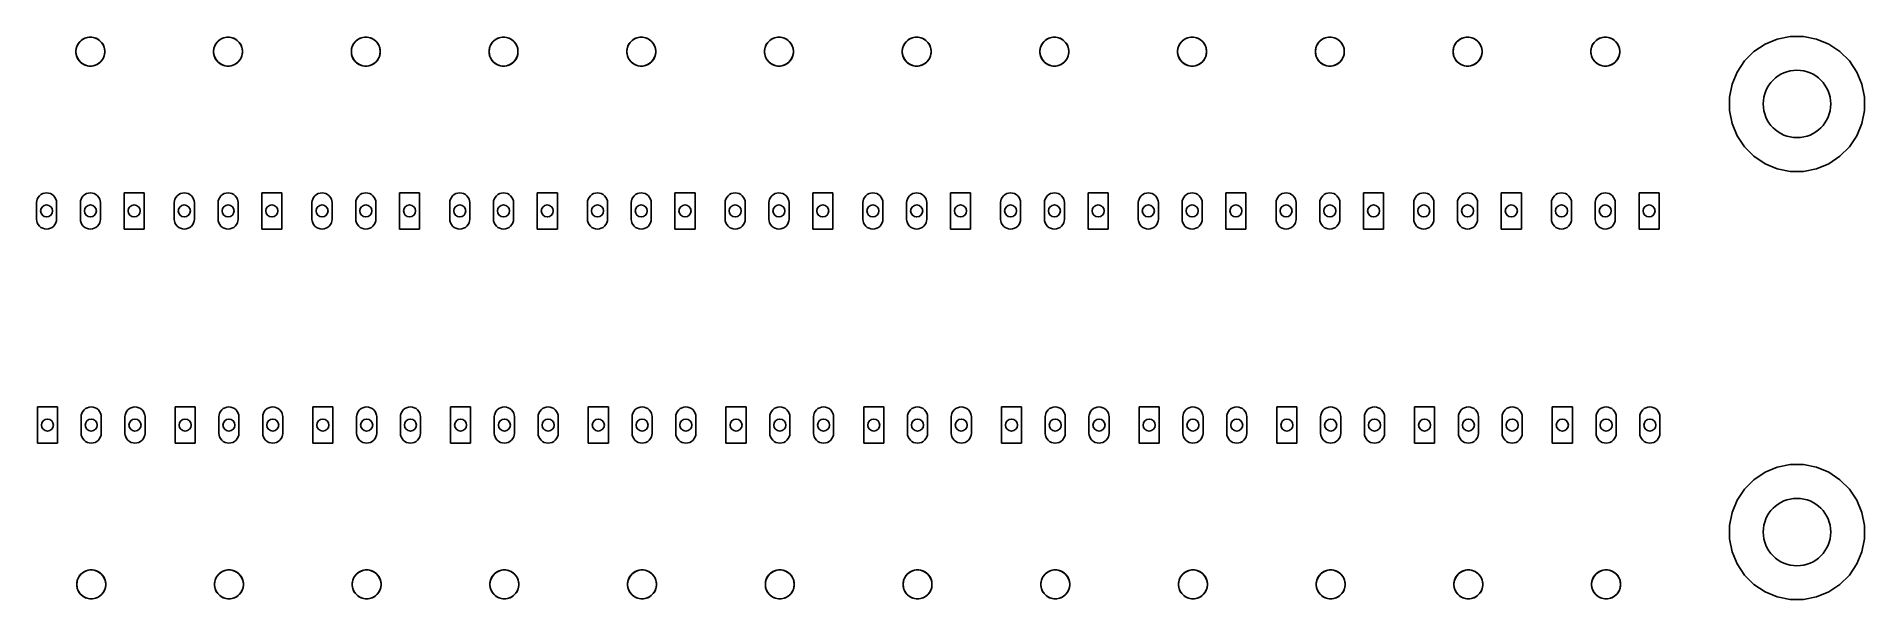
# Model space of a CAD drawing. Extents: x 0.82 to 9.78, y -5.18 to -2.42.
import ezdxf

# ---------------------------------------------------------------- set-up
doc = ezdxf.new("R2010")
doc.units = 0
doc.header["$MEASUREMENT"] = 0
doc.layers.add('BLACK', color=7, linetype='CONTINUOUS')

msp = doc.modelspace()

# ---------------------------------------------------------------- linework, layer by layer
at = {"layer": 'BLACK', "linetype": 'CONTINUOUS'}
for p, q in [((1.01457, -2.48613), (1.01729, -2.47244)), ((1.01457, -2.50009), (1.01457, -2.48613)), ((1.01729, -2.51378), (1.01457, -2.50009)), ((1.01729, -2.47244), (1.02263, -2.45954)), ((1.02263, -2.45954), (1.03039, -2.44794)), ((1.03039, -2.44794), (1.04026, -2.43806)), ((1.04026, -2.43806), (1.05187, -2.43031)), ((1.05187, -2.43031), (1.06476, -2.42497)), ((1.06476, -2.42497), (1.07845, -2.42224)), ((1.07845, -2.42224), (1.09241, -2.42224)), ((1.09241, -2.42224), (1.1061, -2.42497)), ((1.1061, -2.42497), (1.119, -2.43031)), ((1.119, -2.43031), (1.13061, -2.43806)), ((1.13061, -2.43806), (1.14048, -2.44794)), ((1.14048, -2.44794), (1.14823, -2.45954)), ((1.14823, -2.45954), (1.15358, -2.47244)), ((1.15358, -2.47244), (1.1563, -2.48613)), ((1.1563, -2.50009), (1.15358, -2.51378)), ((1.1563, -2.48613), (1.1563, -2.50009)), ((1.68957, -2.48613), (1.69229, -2.47244)), ((1.68957, -2.50009), (1.68957, -2.48613)), ((1.69229, -2.51378), (1.68957, -2.50009)), ((1.69229, -2.47244), (1.69763, -2.45954)), ((1.69763, -2.45954), (1.70539, -2.44794)), ((1.70539, -2.44794), (1.71526, -2.43806)), ((1.71526, -2.43806), (1.72687, -2.43031)), ((1.72687, -2.43031), (1.73976, -2.42497)), ((1.73976, -2.42497), (1.75345, -2.42224)), ((1.75345, -2.42224), (1.76741, -2.42224)), ((1.76741, -2.42224), (1.7811, -2.42497)), ((1.7811, -2.42497), (1.794, -2.43031)), ((1.794, -2.43031), (1.80561, -2.43806)), ((1.80561, -2.43806), (1.81548, -2.44794)), ((1.81548, -2.44794), (1.82323, -2.45954)), ((1.82323, -2.45954), (1.82858, -2.47244)), ((1.82858, -2.47244), (1.8313, -2.48613)), ((1.8313, -2.50009), (1.82858, -2.51378)), ((1.8313, -2.48613), (1.8313, -2.50009)), ((2.36457, -2.48613), (2.36729, -2.47244)), ((2.36457, -2.50009), (2.36457, -2.48613)), ((2.36729, -2.51378), (2.36457, -2.50009)), ((2.36729, -2.47244), (2.37263, -2.45954)), ((2.37263, -2.45954), (2.38039, -2.44794)), ((2.38039, -2.44794), (2.39026, -2.43806)), ((2.39026, -2.43806), (2.40187, -2.43031)), ((2.40187, -2.43031), (2.41476, -2.42497)), ((2.41476, -2.42497), (2.42845, -2.42224)), ((2.42845, -2.42224), (2.44241, -2.42224)), ((2.44241, -2.42224), (2.4561, -2.42497)), ((2.4561, -2.42497), (2.469, -2.43031)), ((2.469, -2.43031), (2.48061, -2.43806)), ((2.48061, -2.43806), (2.49048, -2.44794)), ((2.49048, -2.44794), (2.49823, -2.45954)), ((2.49823, -2.45954), (2.50358, -2.47244)), ((2.50358, -2.47244), (2.5063, -2.48613)), ((2.5063, -2.50009), (2.50358, -2.51378)), ((2.5063, -2.48613), (2.5063, -2.50009)), ((3.03957, -2.48613), (3.04229, -2.47244)), ((3.03957, -2.50009), (3.03957, -2.48613)), ((3.04229, -2.51378), (3.03957, -2.50009)), ((3.04229, -2.47244), (3.04763, -2.45954)), ((3.04763, -2.45954), (3.05539, -2.44794)), ((3.05539, -2.44794), (3.06526, -2.43806)), ((3.06526, -2.43806), (3.07687, -2.43031)), ((3.07687, -2.43031), (3.08976, -2.42497)), ((3.08976, -2.42497), (3.10345, -2.42224)), ((3.10345, -2.42224), (3.11741, -2.42224)), ((3.11741, -2.42224), (3.1311, -2.42497)), ((3.1311, -2.42497), (3.144, -2.43031)), ((3.144, -2.43031), (3.15561, -2.43806)), ((3.15561, -2.43806), (3.16548, -2.44794)), ((3.16548, -2.44794), (3.17323, -2.45954)), ((3.17323, -2.45954), (3.17858, -2.47244)), ((3.17858, -2.47244), (3.1813, -2.48613)), ((3.1813, -2.50009), (3.17858, -2.51378)), ((3.1813, -2.48613), (3.1813, -2.50009)), ((3.71457, -2.48613), (3.71729, -2.47244)), ((3.71457, -2.50009), (3.71457, -2.48613)), ((3.71729, -2.51378), (3.71457, -2.50009)), ((3.71729, -2.47244), (3.72263, -2.45954)), ((3.72263, -2.45954), (3.73039, -2.44794)), ((3.73039, -2.44794), (3.74026, -2.43806)), ((3.74026, -2.43806), (3.75187, -2.43031)), ((3.75187, -2.43031), (3.76476, -2.42497)), ((3.76476, -2.42497), (3.77845, -2.42224)), ((3.77845, -2.42224), (3.79241, -2.42224)), ((3.79241, -2.42224), (3.8061, -2.42497)), ((3.8061, -2.42497), (3.819, -2.43031)), ((3.819, -2.43031), (3.83061, -2.43806)), ((3.83061, -2.43806), (3.84048, -2.44794)), ((3.84048, -2.44794), (3.84823, -2.45954)), ((3.84823, -2.45954), (3.85358, -2.47244)), ((3.85358, -2.47244), (3.8563, -2.48613)), ((3.8563, -2.50009), (3.85358, -2.51378)), ((3.8563, -2.48613), (3.8563, -2.50009)), ((4.38957, -2.48613), (4.39229, -2.47244)), ((4.38957, -2.50009), (4.38957, -2.48613)), ((4.39229, -2.51378), (4.38957, -2.50009)), ((4.39229, -2.47244), (4.39763, -2.45954)), ((4.39763, -2.45954), (4.40539, -2.44794)), ((4.40539, -2.44794), (4.41526, -2.43806)), ((4.41526, -2.43806), (4.42687, -2.43031)), ((4.42687, -2.43031), (4.43976, -2.42497)), ((4.43976, -2.42497), (4.45345, -2.42224)), ((4.45345, -2.42224), (4.46741, -2.42224)), ((4.46741, -2.42224), (4.4811, -2.42497)), ((4.4811, -2.42497), (4.494, -2.43031)), ((4.494, -2.43031), (4.50561, -2.43806)), ((4.50561, -2.43806), (4.51548, -2.44794)), ((4.51548, -2.44794), (4.52323, -2.45954)), ((4.52323, -2.45954), (4.52858, -2.47244)), ((4.52858, -2.47244), (4.5313, -2.48613)), ((4.5313, -2.50009), (4.52858, -2.51378)), ((4.5313, -2.48613), (4.5313, -2.50009)), ((5.06457, -2.48613), (5.06729, -2.47244)), ((5.06457, -2.50009), (5.06457, -2.48613)), ((5.06729, -2.51378), (5.06457, -2.50009)), ((5.06729, -2.47244), (5.07263, -2.45954)), ((5.07263, -2.45954), (5.08039, -2.44794)), ((5.08039, -2.44794), (5.09026, -2.43806)), ((5.09026, -2.43806), (5.10187, -2.43031)), ((5.10187, -2.43031), (5.11476, -2.42497)), ((5.11476, -2.42497), (5.12845, -2.42224)), ((5.12845, -2.42224), (5.14241, -2.42224)), ((5.14241, -2.42224), (5.1561, -2.42497)), ((5.1561, -2.42497), (5.169, -2.43031)), ((5.169, -2.43031), (5.18061, -2.43806)), ((5.18061, -2.43806), (5.19048, -2.44794)), ((5.19048, -2.44794), (5.19823, -2.45954)), ((5.19823, -2.45954), (5.20358, -2.47244)), ((5.20358, -2.47244), (5.2063, -2.48613)), ((5.2063, -2.50009), (5.20358, -2.51378)), ((5.2063, -2.48613), (5.2063, -2.50009)), ((5.73957, -2.48613), (5.74229, -2.47244)), ((5.73957, -2.50009), (5.73957, -2.48613)), ((5.74229, -2.51378), (5.73957, -2.50009)), ((5.74229, -2.47244), (5.74763, -2.45954)), ((5.74763, -2.45954), (5.75539, -2.44794)), ((5.75539, -2.44794), (5.76526, -2.43806)), ((5.76526, -2.43806), (5.77687, -2.43031)), ((5.77687, -2.43031), (5.78976, -2.42497)), ((5.78976, -2.42497), (5.80345, -2.42224)), ((5.80345, -2.42224), (5.81741, -2.42224)), ((5.81741, -2.42224), (5.8311, -2.42497)), ((5.8311, -2.42497), (5.844, -2.43031)), ((5.844, -2.43031), (5.85561, -2.43806)), ((5.85561, -2.43806), (5.86548, -2.44794)), ((5.86548, -2.44794), (5.87323, -2.45954)), ((5.87323, -2.45954), (5.87858, -2.47244)), ((5.87858, -2.47244), (5.8813, -2.48613)), ((5.8813, -2.50009), (5.87858, -2.51378)), ((5.8813, -2.48613), (5.8813, -2.50009)), ((6.41457, -2.48613), (6.41729, -2.47244)), ((6.41457, -2.50009), (6.41457, -2.48613)), ((6.41729, -2.51378), (6.41457, -2.50009)), ((6.41729, -2.47244), (6.42263, -2.45954)), ((6.42263, -2.45954), (6.43039, -2.44794)), ((6.43039, -2.44794), (6.44026, -2.43806)), ((6.44026, -2.43806), (6.45187, -2.43031)), ((6.45187, -2.43031), (6.46476, -2.42497)), ((6.46476, -2.42497), (6.47845, -2.42224)), ((6.47845, -2.42224), (6.49241, -2.42224)), ((6.49241, -2.42224), (6.5061, -2.42497)), ((6.5061, -2.42497), (6.519, -2.43031)), ((6.519, -2.43031), (6.53061, -2.43806)), ((6.53061, -2.43806), (6.54048, -2.44794)), ((6.54048, -2.44794), (6.54823, -2.45954)), ((6.54823, -2.45954), (6.55358, -2.47244)), ((6.55358, -2.47244), (6.5563, -2.48613)), ((6.5563, -2.50009), (6.55358, -2.51378)), ((6.5563, -2.48613), (6.5563, -2.50009)), ((7.08957, -2.48613), (7.09229, -2.47244)), ((7.08957, -2.50009), (7.08957, -2.48613)), ((7.09229, -2.51378), (7.08957, -2.50009)), ((7.09229, -2.47244), (7.09763, -2.45954)), ((7.09763, -2.45954), (7.10539, -2.44794)), ((7.10539, -2.44794), (7.11526, -2.43806)), ((7.11526, -2.43806), (7.12687, -2.43031)), ((7.12687, -2.43031), (7.13976, -2.42497)), ((7.13976, -2.42497), (7.15345, -2.42224)), ((7.15345, -2.42224), (7.16741, -2.42224)), ((7.16741, -2.42224), (7.1811, -2.42497)), ((7.1811, -2.42497), (7.194, -2.43031)), ((7.194, -2.43031), (7.20561, -2.43806)), ((7.20561, -2.43806), (7.21548, -2.44794)), ((7.21548, -2.44794), (7.22323, -2.45954)), ((7.22323, -2.45954), (7.22858, -2.47244)), ((7.22858, -2.47244), (7.2313, -2.48613)), ((7.2313, -2.50009), (7.22858, -2.51378)), ((7.2313, -2.48613), (7.2313, -2.50009)), ((7.76457, -2.48613), (7.76729, -2.47244)), ((7.76457, -2.50009), (7.76457, -2.48613)), ((7.76729, -2.51378), (7.76457, -2.50009)), ((7.76729, -2.47244), (7.77263, -2.45954)), ((7.77263, -2.45954), (7.78039, -2.44794)), ((7.78039, -2.44794), (7.79026, -2.43806)), ((7.79026, -2.43806), (7.80187, -2.43031)), ((7.80187, -2.43031), (7.81476, -2.42497)), ((7.81476, -2.42497), (7.82845, -2.42224)), ((7.82845, -2.42224), (7.84241, -2.42224)), ((7.84241, -2.42224), (7.8561, -2.42497)), ((7.8561, -2.42497), (7.869, -2.43031)), ((7.869, -2.43031), (7.88061, -2.43806)), ((7.88061, -2.43806), (7.89048, -2.44794)), ((7.89048, -2.44794), (7.89823, -2.45954)), ((7.89823, -2.45954), (7.90358, -2.47244)), ((7.90358, -2.47244), (7.9063, -2.48613)), ((7.9063, -2.50009), (7.90358, -2.51378)), ((7.9063, -2.48613), (7.9063, -2.50009)), ((8.43957, -2.48613), (8.44229, -2.47244)), ((8.43957, -2.50009), (8.43957, -2.48613)), ((8.44229, -2.51378), (8.43957, -2.50009)), ((8.44229, -2.47244), (8.44763, -2.45954)), ((8.44763, -2.45954), (8.45539, -2.44794)), ((8.45539, -2.44794), (8.46526, -2.43806)), ((8.46526, -2.43806), (8.47687, -2.43031)), ((8.47687, -2.43031), (8.48976, -2.42497)), ((8.48976, -2.42497), (8.50345, -2.42224)), ((8.50345, -2.42224), (8.51741, -2.42224)), ((8.51741, -2.42224), (8.5311, -2.42497)), ((8.5311, -2.42497), (8.544, -2.43031)), ((8.544, -2.43031), (8.55561, -2.43806)), ((8.55561, -2.43806), (8.56548, -2.44794)), ((8.56548, -2.44794), (8.57323, -2.45954)), ((8.57323, -2.45954), (8.57858, -2.47244)), ((8.57858, -2.47244), (8.5813, -2.48613)), ((8.5813, -2.50009), (8.57858, -2.51378)), ((8.5813, -2.48613), (8.5813, -2.50009)), ((9.19312, -2.53919), (9.23919, -2.49312)), ((9.23919, -2.49312), (9.29335, -2.45693)), ((9.29335, -2.45693), (9.35354, -2.432)), ((9.35354, -2.432), (9.41743, -2.41929)), ((9.41743, -2.41929), (9.48257, -2.41929)), ((9.48257, -2.41929), (9.54646, -2.432)), ((9.54646, -2.432), (9.60665, -2.45693)), ((9.60665, -2.45693), (9.66081, -2.49312)), ((9.66081, -2.49312), (9.70688, -2.53919)), ((1.02263, -2.52668), (1.01729, -2.51378)), ((1.03039, -2.53828), (1.02263, -2.52668)), ((1.04026, -2.54816), (1.03039, -2.53828)), ((1.05187, -2.55591), (1.04026, -2.54816)), ((1.06476, -2.56125), (1.05187, -2.55591)), ((1.07845, -2.56398), (1.06476, -2.56125)), ((1.09241, -2.56398), (1.07845, -2.56398)), ((1.1061, -2.56125), (1.09241, -2.56398)), ((1.119, -2.55591), (1.1061, -2.56125)), ((1.13061, -2.54816), (1.119, -2.55591)), ((1.14048, -2.53828), (1.13061, -2.54816)), ((1.14823, -2.52668), (1.14048, -2.53828)), ((1.15358, -2.51378), (1.14823, -2.52668)), ((1.69763, -2.52668), (1.69229, -2.51378)), ((1.70539, -2.53828), (1.69763, -2.52668)), ((1.71526, -2.54816), (1.70539, -2.53828)), ((1.72687, -2.55591), (1.71526, -2.54816)), ((1.73976, -2.56125), (1.72687, -2.55591)), ((1.75345, -2.56398), (1.73976, -2.56125)), ((1.76741, -2.56398), (1.75345, -2.56398)), ((1.7811, -2.56125), (1.76741, -2.56398)), ((1.794, -2.55591), (1.7811, -2.56125)), ((1.80561, -2.54816), (1.794, -2.55591)), ((1.81548, -2.53828), (1.80561, -2.54816)), ((1.82323, -2.52668), (1.81548, -2.53828)), ((1.82858, -2.51378), (1.82323, -2.52668)), ((2.37263, -2.52668), (2.36729, -2.51378)), ((2.38039, -2.53828), (2.37263, -2.52668)), ((2.39026, -2.54816), (2.38039, -2.53828)), ((2.40187, -2.55591), (2.39026, -2.54816)), ((2.41476, -2.56125), (2.40187, -2.55591)), ((2.42845, -2.56398), (2.41476, -2.56125)), ((2.44241, -2.56398), (2.42845, -2.56398)), ((2.4561, -2.56125), (2.44241, -2.56398)), ((2.469, -2.55591), (2.4561, -2.56125)), ((2.48061, -2.54816), (2.469, -2.55591)), ((2.49048, -2.53828), (2.48061, -2.54816)), ((2.49823, -2.52668), (2.49048, -2.53828)), ((2.50358, -2.51378), (2.49823, -2.52668)), ((3.04763, -2.52668), (3.04229, -2.51378)), ((3.05539, -2.53828), (3.04763, -2.52668)), ((3.06526, -2.54816), (3.05539, -2.53828)), ((3.07687, -2.55591), (3.06526, -2.54816)), ((3.08976, -2.56125), (3.07687, -2.55591)), ((3.10345, -2.56398), (3.08976, -2.56125)), ((3.11741, -2.56398), (3.10345, -2.56398)), ((3.1311, -2.56125), (3.11741, -2.56398)), ((3.144, -2.55591), (3.1311, -2.56125)), ((3.15561, -2.54816), (3.144, -2.55591)), ((3.16548, -2.53828), (3.15561, -2.54816)), ((3.17323, -2.52668), (3.16548, -2.53828)), ((3.17858, -2.51378), (3.17323, -2.52668)), ((3.72263, -2.52668), (3.71729, -2.51378)), ((3.73039, -2.53828), (3.72263, -2.52668)), ((3.74026, -2.54816), (3.73039, -2.53828)), ((3.75187, -2.55591), (3.74026, -2.54816)), ((3.76476, -2.56125), (3.75187, -2.55591)), ((3.77845, -2.56398), (3.76476, -2.56125)), ((3.79241, -2.56398), (3.77845, -2.56398)), ((3.8061, -2.56125), (3.79241, -2.56398)), ((3.819, -2.55591), (3.8061, -2.56125)), ((3.83061, -2.54816), (3.819, -2.55591)), ((3.84048, -2.53828), (3.83061, -2.54816)), ((3.84823, -2.52668), (3.84048, -2.53828)), ((3.85358, -2.51378), (3.84823, -2.52668)), ((4.39763, -2.52668), (4.39229, -2.51378)), ((4.40539, -2.53828), (4.39763, -2.52668)), ((4.41526, -2.54816), (4.40539, -2.53828)), ((4.42687, -2.55591), (4.41526, -2.54816)), ((4.43976, -2.56125), (4.42687, -2.55591)), ((4.45345, -2.56398), (4.43976, -2.56125)), ((4.46741, -2.56398), (4.45345, -2.56398)), ((4.4811, -2.56125), (4.46741, -2.56398)), ((4.494, -2.55591), (4.4811, -2.56125)), ((4.50561, -2.54816), (4.494, -2.55591)), ((4.51548, -2.53828), (4.50561, -2.54816)), ((4.52323, -2.52668), (4.51548, -2.53828)), ((4.52858, -2.51378), (4.52323, -2.52668)), ((5.07263, -2.52668), (5.06729, -2.51378)), ((5.08039, -2.53828), (5.07263, -2.52668)), ((5.09026, -2.54816), (5.08039, -2.53828)), ((5.10187, -2.55591), (5.09026, -2.54816)), ((5.11476, -2.56125), (5.10187, -2.55591)), ((5.12845, -2.56398), (5.11476, -2.56125)), ((5.14241, -2.56398), (5.12845, -2.56398)), ((5.1561, -2.56125), (5.14241, -2.56398)), ((5.169, -2.55591), (5.1561, -2.56125)), ((5.18061, -2.54816), (5.169, -2.55591)), ((5.19048, -2.53828), (5.18061, -2.54816)), ((5.19823, -2.52668), (5.19048, -2.53828)), ((5.20358, -2.51378), (5.19823, -2.52668)), ((5.74763, -2.52668), (5.74229, -2.51378)), ((5.75539, -2.53828), (5.74763, -2.52668)), ((5.76526, -2.54816), (5.75539, -2.53828)), ((5.77687, -2.55591), (5.76526, -2.54816)), ((5.78976, -2.56125), (5.77687, -2.55591)), ((5.80345, -2.56398), (5.78976, -2.56125)), ((5.81741, -2.56398), (5.80345, -2.56398)), ((5.8311, -2.56125), (5.81741, -2.56398)), ((5.844, -2.55591), (5.8311, -2.56125)), ((5.85561, -2.54816), (5.844, -2.55591)), ((5.86548, -2.53828), (5.85561, -2.54816)), ((5.87323, -2.52668), (5.86548, -2.53828)), ((5.87858, -2.51378), (5.87323, -2.52668)), ((6.42263, -2.52668), (6.41729, -2.51378)), ((6.43039, -2.53828), (6.42263, -2.52668)), ((6.44026, -2.54816), (6.43039, -2.53828)), ((6.45187, -2.55591), (6.44026, -2.54816)), ((6.46476, -2.56125), (6.45187, -2.55591)), ((6.47845, -2.56398), (6.46476, -2.56125)), ((6.49241, -2.56398), (6.47845, -2.56398)), ((6.5061, -2.56125), (6.49241, -2.56398)), ((6.519, -2.55591), (6.5061, -2.56125)), ((6.53061, -2.54816), (6.519, -2.55591)), ((6.54048, -2.53828), (6.53061, -2.54816)), ((6.54823, -2.52668), (6.54048, -2.53828)), ((6.55358, -2.51378), (6.54823, -2.52668)), ((7.09763, -2.52668), (7.09229, -2.51378)), ((7.10539, -2.53828), (7.09763, -2.52668)), ((7.11526, -2.54816), (7.10539, -2.53828)), ((7.12687, -2.55591), (7.11526, -2.54816)), ((7.13976, -2.56125), (7.12687, -2.55591)), ((7.15345, -2.56398), (7.13976, -2.56125)), ((7.16741, -2.56398), (7.15345, -2.56398)), ((7.1811, -2.56125), (7.16741, -2.56398)), ((7.194, -2.55591), (7.1811, -2.56125)), ((7.20561, -2.54816), (7.194, -2.55591)), ((7.21548, -2.53828), (7.20561, -2.54816)), ((7.22323, -2.52668), (7.21548, -2.53828)), ((7.22858, -2.51378), (7.22323, -2.52668)), ((7.77263, -2.52668), (7.76729, -2.51378)), ((7.78039, -2.53828), (7.77263, -2.52668)), ((7.79026, -2.54816), (7.78039, -2.53828)), ((7.80187, -2.55591), (7.79026, -2.54816)), ((7.81476, -2.56125), (7.80187, -2.55591)), ((7.82845, -2.56398), (7.81476, -2.56125)), ((7.84241, -2.56398), (7.82845, -2.56398)), ((7.8561, -2.56125), (7.84241, -2.56398)), ((7.869, -2.55591), (7.8561, -2.56125)), ((7.88061, -2.54816), (7.869, -2.55591)), ((7.89048, -2.53828), (7.88061, -2.54816)), ((7.89823, -2.52668), (7.89048, -2.53828)), ((7.90358, -2.51378), (7.89823, -2.52668)), ((8.44763, -2.52668), (8.44229, -2.51378)), ((8.45539, -2.53828), (8.44763, -2.52668)), ((8.46526, -2.54816), (8.45539, -2.53828)), ((8.47687, -2.55591), (8.46526, -2.54816)), ((8.48976, -2.56125), (8.47687, -2.55591)), ((8.50345, -2.56398), (8.48976, -2.56125)), ((8.51741, -2.56398), (8.50345, -2.56398)), ((8.5311, -2.56125), (8.51741, -2.56398)), ((8.544, -2.55591), (8.5311, -2.56125)), ((8.55561, -2.54816), (8.544, -2.55591)), ((8.56548, -2.53828), (8.55561, -2.54816)), ((8.57323, -2.52668), (8.56548, -2.53828)), ((8.57858, -2.51378), (8.57323, -2.52668)), ((9.132, -2.65354), (9.15693, -2.59335)), ((9.15693, -2.59335), (9.19312, -2.53919)), ((9.70688, -2.53919), (9.74307, -2.59335)), ((9.74307, -2.59335), (9.768, -2.65354)), ((9.11929, -2.71743), (9.132, -2.65354)), ((9.768, -2.65354), (9.78071, -2.71743)), ((9.11929, -2.78257), (9.11929, -2.71743)), ((9.78071, -2.71743), (9.78071, -2.78257)), ((9.132, -2.84646), (9.11929, -2.78257)), ((9.15693, -2.90665), (9.132, -2.84646)), ((9.768, -2.84646), (9.74307, -2.90665)), ((9.78071, -2.78257), (9.768, -2.84646)), ((9.19312, -2.96081), (9.15693, -2.90665)), ((9.74307, -2.90665), (9.70688, -2.96081)), ((9.23919, -3.00688), (9.19312, -2.96081)), ((9.29335, -3.04307), (9.23919, -3.00688)), ((9.35354, -3.068), (9.29335, -3.04307)), ((9.60665, -3.04307), (9.54646, -3.068)), ((9.66081, -3.00688), (9.60665, -3.04307)), ((9.70688, -2.96081), (9.66081, -3.00688)), ((9.41743, -3.08071), (9.35354, -3.068)), ((9.48257, -3.08071), (9.41743, -3.08071)), ((9.54646, -3.068), (9.48257, -3.08071)), ((0.82237, -3.22598), (0.82518, -3.21671)), ((0.82518, -3.21671), (0.82975, -3.20816)), ((0.82975, -3.20816), (0.8359, -3.20066)), ((0.8359, -3.20066), (0.84339, -3.19451)), ((0.84339, -3.19451), (0.85194, -3.18994)), ((0.85194, -3.18994), (0.86122, -3.18713)), ((0.86122, -3.18713), (0.87087, -3.18618)), ((0.87087, -3.18618), (0.88051, -3.18713)), ((0.88051, -3.18713), (0.88979, -3.18994)), ((0.88979, -3.18994), (0.89834, -3.19451)), ((0.89834, -3.19451), (0.90583, -3.20066)), ((0.90583, -3.20066), (0.91198, -3.20816)), ((0.91198, -3.20816), (0.91655, -3.21671)), ((0.91655, -3.21671), (0.91937, -3.22598)), ((1.03693, -3.22598), (1.03975, -3.21671)), ((1.03975, -3.21671), (1.04432, -3.20816)), ((1.04432, -3.20816), (1.05047, -3.20066)), ((1.05047, -3.20066), (1.05796, -3.19451)), ((1.05796, -3.19451), (1.06651, -3.18994)), ((1.06651, -3.18994), (1.07579, -3.18713)), ((1.07579, -3.18713), (1.08543, -3.18618)), ((1.08543, -3.18618), (1.09508, -3.18713)), ((1.09508, -3.18713), (1.10436, -3.18994)), ((1.10436, -3.18994), (1.11291, -3.19451)), ((1.11291, -3.19451), (1.1204, -3.20066)), ((1.1204, -3.20066), (1.12655, -3.20816)), ((1.12655, -3.20816), (1.13112, -3.21671)), ((1.13112, -3.21671), (1.13393, -3.22598)), ((1.25079, -3.36358), (1.25079, -3.18642)), ((1.25079, -3.18642), (1.34921, -3.18642)), ((1.34921, -3.18642), (1.34921, -3.36358)), ((1.49737, -3.22598), (1.50018, -3.21671)), ((1.50018, -3.21671), (1.50475, -3.20816)), ((1.50475, -3.20816), (1.5109, -3.20066)), ((1.5109, -3.20066), (1.51839, -3.19451)), ((1.51839, -3.19451), (1.52694, -3.18994)), ((1.52694, -3.18994), (1.53622, -3.18713)), ((1.53622, -3.18713), (1.54587, -3.18618)), ((1.54587, -3.18618), (1.55551, -3.18713)), ((1.55551, -3.18713), (1.56479, -3.18994)), ((1.56479, -3.18994), (1.57334, -3.19451)), ((1.57334, -3.19451), (1.58083, -3.20066)), ((1.58083, -3.20066), (1.58698, -3.20816)), ((1.58698, -3.20816), (1.59155, -3.21671)), ((1.59155, -3.21671), (1.59437, -3.22598)), ((1.71193, -3.22598), (1.71475, -3.21671)), ((1.71475, -3.21671), (1.71932, -3.20816)), ((1.71932, -3.20816), (1.72547, -3.20066)), ((1.72547, -3.20066), (1.73296, -3.19451)), ((1.73296, -3.19451), (1.74151, -3.18994)), ((1.74151, -3.18994), (1.75079, -3.18713)), ((1.75079, -3.18713), (1.76043, -3.18618)), ((1.76043, -3.18618), (1.77008, -3.18713)), ((1.77008, -3.18713), (1.77936, -3.18994)), ((1.77936, -3.18994), (1.78791, -3.19451)), ((1.78791, -3.19451), (1.7954, -3.20066)), ((1.7954, -3.20066), (1.80155, -3.20816)), ((1.80155, -3.20816), (1.80612, -3.21671)), ((1.80612, -3.21671), (1.80893, -3.22598)), ((1.92579, -3.36358), (1.92579, -3.18642)), ((1.92579, -3.18642), (2.02421, -3.18642)), ((2.02421, -3.18642), (2.02421, -3.36358)), ((2.17237, -3.22598), (2.17518, -3.21671)), ((2.17518, -3.21671), (2.17975, -3.20816)), ((2.17975, -3.20816), (2.1859, -3.20066)), ((2.1859, -3.20066), (2.19339, -3.19451)), ((2.19339, -3.19451), (2.20194, -3.18994)), ((2.20194, -3.18994), (2.21122, -3.18713)), ((2.21122, -3.18713), (2.22087, -3.18618)), ((2.22087, -3.18618), (2.23051, -3.18713)), ((2.23051, -3.18713), (2.23979, -3.18994)), ((2.23979, -3.18994), (2.24834, -3.19451)), ((2.24834, -3.19451), (2.25583, -3.20066)), ((2.25583, -3.20066), (2.26198, -3.20816)), ((2.26198, -3.20816), (2.26655, -3.21671)), ((2.26655, -3.21671), (2.26937, -3.22598)), ((2.38693, -3.22598), (2.38975, -3.21671)), ((2.38975, -3.21671), (2.39432, -3.20816)), ((2.39432, -3.20816), (2.40047, -3.20066)), ((2.40047, -3.20066), (2.40796, -3.19451)), ((2.40796, -3.19451), (2.41651, -3.18994)), ((2.41651, -3.18994), (2.42579, -3.18713)), ((2.42579, -3.18713), (2.43543, -3.18618)), ((2.43543, -3.18618), (2.44508, -3.18713)), ((2.44508, -3.18713), (2.45436, -3.18994)), ((2.45436, -3.18994), (2.46291, -3.19451)), ((2.46291, -3.19451), (2.4704, -3.20066)), ((2.4704, -3.20066), (2.47655, -3.20816)), ((2.47655, -3.20816), (2.48112, -3.21671)), ((2.48112, -3.21671), (2.48393, -3.22598)), ((2.60079, -3.36358), (2.60079, -3.18642)), ((2.60079, -3.18642), (2.69921, -3.18642)), ((2.69921, -3.18642), (2.69921, -3.36358)), ((2.84737, -3.22598), (2.85018, -3.21671)), ((2.85018, -3.21671), (2.85475, -3.20816)), ((2.85475, -3.20816), (2.8609, -3.20066)), ((2.8609, -3.20066), (2.86839, -3.19451)), ((2.86839, -3.19451), (2.87694, -3.18994)), ((2.87694, -3.18994), (2.88622, -3.18713)), ((2.88622, -3.18713), (2.89587, -3.18618)), ((2.89587, -3.18618), (2.90551, -3.18713)), ((2.90551, -3.18713), (2.91479, -3.18994)), ((2.91479, -3.18994), (2.92334, -3.19451)), ((2.92334, -3.19451), (2.93083, -3.20066)), ((2.93083, -3.20066), (2.93698, -3.20816)), ((2.93698, -3.20816), (2.94155, -3.21671)), ((2.94155, -3.21671), (2.94437, -3.22598)), ((3.06193, -3.22598), (3.06475, -3.21671)), ((3.06475, -3.21671), (3.06932, -3.20816)), ((3.06932, -3.20816), (3.07547, -3.20066)), ((3.07547, -3.20066), (3.08296, -3.19451)), ((3.08296, -3.19451), (3.09151, -3.18994)), ((3.09151, -3.18994), (3.10079, -3.18713)), ((3.10079, -3.18713), (3.11043, -3.18618)), ((3.11043, -3.18618), (3.12008, -3.18713)), ((3.12008, -3.18713), (3.12936, -3.18994)), ((3.12936, -3.18994), (3.13791, -3.19451)), ((3.13791, -3.19451), (3.1454, -3.20066)), ((3.1454, -3.20066), (3.15155, -3.20816)), ((3.15155, -3.20816), (3.15612, -3.21671)), ((3.15612, -3.21671), (3.15893, -3.22598)), ((3.27579, -3.36358), (3.27579, -3.18642)), ((3.27579, -3.18642), (3.37421, -3.18642)), ((3.37421, -3.18642), (3.37421, -3.36358)), ((3.52237, -3.22598), (3.52518, -3.21671)), ((3.52518, -3.21671), (3.52975, -3.20816)), ((3.52975, -3.20816), (3.5359, -3.20066)), ((3.5359, -3.20066), (3.54339, -3.19451)), ((3.54339, -3.19451), (3.55194, -3.18994)), ((3.55194, -3.18994), (3.56122, -3.18713)), ((3.56122, -3.18713), (3.57087, -3.18618)), ((3.57087, -3.18618), (3.58051, -3.18713)), ((3.58051, -3.18713), (3.58979, -3.18994)), ((3.58979, -3.18994), (3.59834, -3.19451)), ((3.59834, -3.19451), (3.60583, -3.20066)), ((3.60583, -3.20066), (3.61198, -3.20816)), ((3.61198, -3.20816), (3.61655, -3.21671)), ((3.61655, -3.21671), (3.61937, -3.22598)), ((3.73693, -3.22598), (3.73975, -3.21671)), ((3.73975, -3.21671), (3.74432, -3.20816)), ((3.74432, -3.20816), (3.75047, -3.20066)), ((3.75047, -3.20066), (3.75796, -3.19451)), ((3.75796, -3.19451), (3.76651, -3.18994)), ((3.76651, -3.18994), (3.77579, -3.18713)), ((3.77579, -3.18713), (3.78543, -3.18618)), ((3.78543, -3.18618), (3.79508, -3.18713)), ((3.79508, -3.18713), (3.80436, -3.18994)), ((3.80436, -3.18994), (3.81291, -3.19451)), ((3.81291, -3.19451), (3.8204, -3.20066)), ((3.8204, -3.20066), (3.82655, -3.20816)), ((3.82655, -3.20816), (3.83112, -3.21671)), ((3.83112, -3.21671), (3.83393, -3.22598)), ((3.95079, -3.36358), (3.95079, -3.18642)), ((3.95079, -3.18642), (4.04921, -3.18642)), ((4.04921, -3.18642), (4.04921, -3.36358)), ((4.19737, -3.22598), (4.20018, -3.21671)), ((4.20018, -3.21671), (4.20475, -3.20816)), ((4.20475, -3.20816), (4.2109, -3.20066)), ((4.2109, -3.20066), (4.21839, -3.19451)), ((4.21839, -3.19451), (4.22694, -3.18994)), ((4.22694, -3.18994), (4.23622, -3.18713)), ((4.23622, -3.18713), (4.24587, -3.18618)), ((4.24587, -3.18618), (4.25551, -3.18713)), ((4.25551, -3.18713), (4.26479, -3.18994)), ((4.26479, -3.18994), (4.27334, -3.19451)), ((4.27334, -3.19451), (4.28083, -3.20066)), ((4.28083, -3.20066), (4.28698, -3.20816)), ((4.28698, -3.20816), (4.29155, -3.21671)), ((4.29155, -3.21671), (4.29437, -3.22598)), ((4.41193, -3.22598), (4.41475, -3.21671)), ((4.41475, -3.21671), (4.41932, -3.20816)), ((4.41932, -3.20816), (4.42547, -3.20066)), ((4.42547, -3.20066), (4.43296, -3.19451)), ((4.43296, -3.19451), (4.44151, -3.18994)), ((4.44151, -3.18994), (4.45079, -3.18713)), ((4.45079, -3.18713), (4.46043, -3.18618)), ((4.46043, -3.18618), (4.47008, -3.18713)), ((4.47008, -3.18713), (4.47936, -3.18994)), ((4.47936, -3.18994), (4.48791, -3.19451)), ((4.48791, -3.19451), (4.4954, -3.20066)), ((4.4954, -3.20066), (4.50155, -3.20816)), ((4.50155, -3.20816), (4.50612, -3.21671)), ((4.50612, -3.21671), (4.50893, -3.22598)), ((4.62579, -3.36358), (4.62579, -3.18642)), ((4.62579, -3.18642), (4.72421, -3.18642)), ((4.72421, -3.18642), (4.72421, -3.36358)), ((4.87237, -3.22598), (4.87518, -3.21671)), ((4.87518, -3.21671), (4.87975, -3.20816)), ((4.87975, -3.20816), (4.8859, -3.20066)), ((4.8859, -3.20066), (4.89339, -3.19451)), ((4.89339, -3.19451), (4.90194, -3.18994)), ((4.90194, -3.18994), (4.91122, -3.18713)), ((4.91122, -3.18713), (4.92087, -3.18618)), ((4.92087, -3.18618), (4.93051, -3.18713)), ((4.93051, -3.18713), (4.93979, -3.18994)), ((4.93979, -3.18994), (4.94834, -3.19451)), ((4.94834, -3.19451), (4.95583, -3.20066)), ((4.95583, -3.20066), (4.96198, -3.20816)), ((4.96198, -3.20816), (4.96655, -3.21671)), ((4.96655, -3.21671), (4.96937, -3.22598)), ((5.08693, -3.22598), (5.08975, -3.21671)), ((5.08975, -3.21671), (5.09432, -3.20816)), ((5.09432, -3.20816), (5.10047, -3.20066)), ((5.10047, -3.20066), (5.10796, -3.19451)), ((5.10796, -3.19451), (5.11651, -3.18994)), ((5.11651, -3.18994), (5.12579, -3.18713)), ((5.12579, -3.18713), (5.13543, -3.18618)), ((5.13543, -3.18618), (5.14508, -3.18713)), ((5.14508, -3.18713), (5.15436, -3.18994)), ((5.15436, -3.18994), (5.16291, -3.19451)), ((5.16291, -3.19451), (5.1704, -3.20066)), ((5.1704, -3.20066), (5.17655, -3.20816)), ((5.17655, -3.20816), (5.18112, -3.21671)), ((5.18112, -3.21671), (5.18393, -3.22598)), ((5.30079, -3.36358), (5.30079, -3.18642)), ((5.30079, -3.18642), (5.39921, -3.18642)), ((5.39921, -3.18642), (5.39921, -3.36358)), ((5.54737, -3.22598), (5.55018, -3.21671)), ((5.55018, -3.21671), (5.55475, -3.20816)), ((5.55475, -3.20816), (5.5609, -3.20066)), ((5.5609, -3.20066), (5.56839, -3.19451)), ((5.56839, -3.19451), (5.57694, -3.18994)), ((5.57694, -3.18994), (5.58622, -3.18713)), ((5.58622, -3.18713), (5.59587, -3.18618)), ((5.59587, -3.18618), (5.60551, -3.18713)), ((5.60551, -3.18713), (5.61479, -3.18994)), ((5.61479, -3.18994), (5.62334, -3.19451)), ((5.62334, -3.19451), (5.63083, -3.20066)), ((5.63083, -3.20066), (5.63698, -3.20816)), ((5.63698, -3.20816), (5.64155, -3.21671)), ((5.64155, -3.21671), (5.64437, -3.22598)), ((5.76193, -3.22598), (5.76475, -3.21671)), ((5.76475, -3.21671), (5.76932, -3.20816)), ((5.76932, -3.20816), (5.77547, -3.20066)), ((5.77547, -3.20066), (5.78296, -3.19451)), ((5.78296, -3.19451), (5.79151, -3.18994)), ((5.79151, -3.18994), (5.80079, -3.18713)), ((5.80079, -3.18713), (5.81043, -3.18618)), ((5.81043, -3.18618), (5.82008, -3.18713)), ((5.82008, -3.18713), (5.82936, -3.18994)), ((5.82936, -3.18994), (5.83791, -3.19451)), ((5.83791, -3.19451), (5.8454, -3.20066)), ((5.8454, -3.20066), (5.85155, -3.20816)), ((5.85155, -3.20816), (5.85612, -3.21671)), ((5.85612, -3.21671), (5.85893, -3.22598)), ((5.97579, -3.36358), (5.97579, -3.18642)), ((5.97579, -3.18642), (6.07421, -3.18642)), ((6.07421, -3.18642), (6.07421, -3.36358)), ((6.22237, -3.22598), (6.22518, -3.21671)), ((6.22518, -3.21671), (6.22975, -3.20816)), ((6.22975, -3.20816), (6.2359, -3.20066)), ((6.2359, -3.20066), (6.24339, -3.19451)), ((6.24339, -3.19451), (6.25194, -3.18994)), ((6.25194, -3.18994), (6.26122, -3.18713)), ((6.26122, -3.18713), (6.27087, -3.18618)), ((6.27087, -3.18618), (6.28051, -3.18713)), ((6.28051, -3.18713), (6.28979, -3.18994)), ((6.28979, -3.18994), (6.29834, -3.19451)), ((6.29834, -3.19451), (6.30583, -3.20066)), ((6.30583, -3.20066), (6.31198, -3.20816)), ((6.31198, -3.20816), (6.31655, -3.21671)), ((6.31655, -3.21671), (6.31937, -3.22598)), ((6.43693, -3.22598), (6.43975, -3.21671)), ((6.43975, -3.21671), (6.44432, -3.20816)), ((6.44432, -3.20816), (6.45047, -3.20066)), ((6.45047, -3.20066), (6.45796, -3.19451)), ((6.45796, -3.19451), (6.46651, -3.18994)), ((6.46651, -3.18994), (6.47579, -3.18713)), ((6.47579, -3.18713), (6.48543, -3.18618)), ((6.48543, -3.18618), (6.49508, -3.18713)), ((6.49508, -3.18713), (6.50436, -3.18994)), ((6.50436, -3.18994), (6.51291, -3.19451)), ((6.51291, -3.19451), (6.5204, -3.20066)), ((6.5204, -3.20066), (6.52655, -3.20816)), ((6.52655, -3.20816), (6.53112, -3.21671)), ((6.53112, -3.21671), (6.53393, -3.22598)), ((6.65079, -3.36358), (6.65079, -3.18642)), ((6.65079, -3.18642), (6.74921, -3.18642)), ((6.74921, -3.18642), (6.74921, -3.36358)), ((6.89737, -3.22598), (6.90018, -3.21671)), ((6.90018, -3.21671), (6.90475, -3.20816)), ((6.90475, -3.20816), (6.9109, -3.20066)), ((6.9109, -3.20066), (6.91839, -3.19451)), ((6.91839, -3.19451), (6.92694, -3.18994)), ((6.92694, -3.18994), (6.93622, -3.18713)), ((6.93622, -3.18713), (6.94587, -3.18618)), ((6.94587, -3.18618), (6.95551, -3.18713)), ((6.95551, -3.18713), (6.96479, -3.18994)), ((6.96479, -3.18994), (6.97334, -3.19451)), ((6.97334, -3.19451), (6.98083, -3.20066)), ((6.98083, -3.20066), (6.98698, -3.20816)), ((6.98698, -3.20816), (6.99155, -3.21671)), ((6.99155, -3.21671), (6.99437, -3.22598)), ((7.11193, -3.22598), (7.11475, -3.21671)), ((7.11475, -3.21671), (7.11932, -3.20816)), ((7.11932, -3.20816), (7.12547, -3.20066)), ((7.12547, -3.20066), (7.13296, -3.19451)), ((7.13296, -3.19451), (7.14151, -3.18994)), ((7.14151, -3.18994), (7.15079, -3.18713)), ((7.15079, -3.18713), (7.16043, -3.18618)), ((7.16043, -3.18618), (7.17008, -3.18713)), ((7.17008, -3.18713), (7.17936, -3.18994)), ((7.17936, -3.18994), (7.18791, -3.19451)), ((7.18791, -3.19451), (7.1954, -3.20066)), ((7.1954, -3.20066), (7.20155, -3.20816)), ((7.20155, -3.20816), (7.20612, -3.21671)), ((7.20612, -3.21671), (7.20893, -3.22598)), ((7.32579, -3.36358), (7.32579, -3.18642)), ((7.32579, -3.18642), (7.42421, -3.18642)), ((7.42421, -3.18642), (7.42421, -3.36358)), ((7.57237, -3.22598), (7.57518, -3.21671)), ((7.57518, -3.21671), (7.57975, -3.20816)), ((7.57975, -3.20816), (7.5859, -3.20066)), ((7.5859, -3.20066), (7.59339, -3.19451)), ((7.59339, -3.19451), (7.60194, -3.18994)), ((7.60194, -3.18994), (7.61122, -3.18713)), ((7.61122, -3.18713), (7.62087, -3.18618)), ((7.62087, -3.18618), (7.63051, -3.18713)), ((7.63051, -3.18713), (7.63979, -3.18994)), ((7.63979, -3.18994), (7.64834, -3.19451)), ((7.64834, -3.19451), (7.65583, -3.20066)), ((7.65583, -3.20066), (7.66198, -3.20816)), ((7.66198, -3.20816), (7.66655, -3.21671)), ((7.66655, -3.21671), (7.66937, -3.22598)), ((7.78693, -3.22598), (7.78975, -3.21671)), ((7.78975, -3.21671), (7.79432, -3.20816)), ((7.79432, -3.20816), (7.80047, -3.20066)), ((7.80047, -3.20066), (7.80796, -3.19451)), ((7.80796, -3.19451), (7.81651, -3.18994)), ((7.81651, -3.18994), (7.82579, -3.18713)), ((7.82579, -3.18713), (7.83543, -3.18618)), ((7.83543, -3.18618), (7.84508, -3.18713)), ((7.84508, -3.18713), (7.85436, -3.18994)), ((7.85436, -3.18994), (7.86291, -3.19451)), ((7.86291, -3.19451), (7.8704, -3.20066)), ((7.8704, -3.20066), (7.87655, -3.20816)), ((7.87655, -3.20816), (7.88112, -3.21671)), ((7.88112, -3.21671), (7.88393, -3.22598)), ((8.00079, -3.36358), (8.00079, -3.18642)), ((8.00079, -3.18642), (8.09921, -3.18642)), ((8.09921, -3.18642), (8.09921, -3.36358)), ((8.24737, -3.22598), (8.25018, -3.21671)), ((8.25018, -3.21671), (8.25475, -3.20816)), ((8.25475, -3.20816), (8.2609, -3.20066)), ((8.2609, -3.20066), (8.26839, -3.19451)), ((8.26839, -3.19451), (8.27694, -3.18994)), ((8.27694, -3.18994), (8.28622, -3.18713)), ((8.28622, -3.18713), (8.29587, -3.18618)), ((8.29587, -3.18618), (8.30551, -3.18713)), ((8.30551, -3.18713), (8.31479, -3.18994)), ((8.31479, -3.18994), (8.32334, -3.19451)), ((8.32334, -3.19451), (8.33083, -3.20066)), ((8.33083, -3.20066), (8.33698, -3.20816)), ((8.33698, -3.20816), (8.34155, -3.21671)), ((8.34155, -3.21671), (8.34437, -3.22598)), ((8.46193, -3.22598), (8.46475, -3.21671)), ((8.46475, -3.21671), (8.46932, -3.20816)), ((8.46932, -3.20816), (8.47547, -3.20066)), ((8.47547, -3.20066), (8.48296, -3.19451)), ((8.48296, -3.19451), (8.49151, -3.18994)), ((8.49151, -3.18994), (8.50079, -3.18713)), ((8.50079, -3.18713), (8.51043, -3.18618)), ((8.51043, -3.18618), (8.52008, -3.18713)), ((8.52008, -3.18713), (8.52936, -3.18994)), ((8.52936, -3.18994), (8.53791, -3.19451)), ((8.53791, -3.19451), (8.5454, -3.20066)), ((8.5454, -3.20066), (8.55155, -3.20816)), ((8.55155, -3.20816), (8.55612, -3.21671)), ((8.55612, -3.21671), (8.55893, -3.22598)), ((8.67579, -3.36358), (8.67579, -3.18642)), ((8.67579, -3.18642), (8.77421, -3.18642)), ((8.77421, -3.18642), (8.77421, -3.36358)), ((0.82165, -3.23321), (0.82237, -3.22598)), ((0.82165, -3.31679), (0.82165, -3.23321)), ((0.91937, -3.22598), (0.92008, -3.23321)), ((0.92008, -3.23321), (0.92008, -3.31679)), ((1.03622, -3.23321), (1.03693, -3.22598)), ((1.03622, -3.31679), (1.03622, -3.23321)), ((1.13393, -3.22598), (1.13465, -3.23321)), ((1.13465, -3.23321), (1.13465, -3.31679)), ((1.49665, -3.23321), (1.49737, -3.22598)), ((1.49665, -3.31679), (1.49665, -3.23321)), ((1.59437, -3.22598), (1.59508, -3.23321)), ((1.59508, -3.23321), (1.59508, -3.31679)), ((1.71122, -3.23321), (1.71193, -3.22598)), ((1.71122, -3.31679), (1.71122, -3.23321)), ((1.80893, -3.22598), (1.80965, -3.23321)), ((1.80965, -3.23321), (1.80965, -3.31679)), ((2.17165, -3.23321), (2.17237, -3.22598)), ((2.17165, -3.31679), (2.17165, -3.23321)), ((2.26937, -3.22598), (2.27008, -3.23321)), ((2.27008, -3.23321), (2.27008, -3.31679)), ((2.38622, -3.23321), (2.38693, -3.22598)), ((2.38622, -3.31679), (2.38622, -3.23321)), ((2.48393, -3.22598), (2.48465, -3.23321)), ((2.48465, -3.23321), (2.48465, -3.31679)), ((2.84665, -3.23321), (2.84737, -3.22598)), ((2.84665, -3.31679), (2.84665, -3.23321)), ((2.94437, -3.22598), (2.94508, -3.23321)), ((2.94508, -3.23321), (2.94508, -3.31679)), ((3.06122, -3.23321), (3.06193, -3.22598)), ((3.06122, -3.31679), (3.06122, -3.23321)), ((3.15893, -3.22598), (3.15965, -3.23321)), ((3.15965, -3.23321), (3.15965, -3.31679)), ((3.52165, -3.23321), (3.52237, -3.22598)), ((3.52165, -3.31679), (3.52165, -3.23321)), ((3.61937, -3.22598), (3.62008, -3.23321)), ((3.62008, -3.23321), (3.62008, -3.31679)), ((3.73622, -3.23321), (3.73693, -3.22598)), ((3.73622, -3.31679), (3.73622, -3.23321)), ((3.83393, -3.22598), (3.83465, -3.23321)), ((3.83465, -3.23321), (3.83465, -3.31679)), ((4.19665, -3.23321), (4.19737, -3.22598)), ((4.19665, -3.31679), (4.19665, -3.23321)), ((4.29437, -3.22598), (4.29508, -3.23321)), ((4.29508, -3.23321), (4.29508, -3.31679)), ((4.41122, -3.23321), (4.41193, -3.22598)), ((4.41122, -3.31679), (4.41122, -3.23321)), ((4.50893, -3.22598), (4.50965, -3.23321)), ((4.50965, -3.23321), (4.50965, -3.31679)), ((4.87165, -3.23321), (4.87237, -3.22598)), ((4.87165, -3.31679), (4.87165, -3.23321)), ((4.96937, -3.22598), (4.97008, -3.23321)), ((4.97008, -3.23321), (4.97008, -3.31679)), ((5.08622, -3.23321), (5.08693, -3.22598)), ((5.08622, -3.31679), (5.08622, -3.23321)), ((5.18393, -3.22598), (5.18465, -3.23321)), ((5.18465, -3.23321), (5.18465, -3.31679)), ((5.54665, -3.23321), (5.54737, -3.22598)), ((5.54665, -3.31679), (5.54665, -3.23321)), ((5.64437, -3.22598), (5.64508, -3.23321)), ((5.64508, -3.23321), (5.64508, -3.31679)), ((5.76122, -3.23321), (5.76193, -3.22598)), ((5.76122, -3.31679), (5.76122, -3.23321)), ((5.85893, -3.22598), (5.85965, -3.23321)), ((5.85965, -3.23321), (5.85965, -3.31679)), ((6.22165, -3.23321), (6.22237, -3.22598)), ((6.22165, -3.31679), (6.22165, -3.23321)), ((6.31937, -3.22598), (6.32008, -3.23321)), ((6.32008, -3.23321), (6.32008, -3.31679)), ((6.43622, -3.23321), (6.43693, -3.22598)), ((6.43622, -3.31679), (6.43622, -3.23321)), ((6.53393, -3.22598), (6.53465, -3.23321)), ((6.53465, -3.23321), (6.53465, -3.31679)), ((6.89665, -3.23321), (6.89737, -3.22598)), ((6.89665, -3.31679), (6.89665, -3.23321)), ((6.99437, -3.22598), (6.99508, -3.23321)), ((6.99508, -3.23321), (6.99508, -3.31679)), ((7.11122, -3.23321), (7.11193, -3.22598)), ((7.11122, -3.31679), (7.11122, -3.23321)), ((7.20893, -3.22598), (7.20965, -3.23321)), ((7.20965, -3.23321), (7.20965, -3.31679)), ((7.57165, -3.23321), (7.57237, -3.22598)), ((7.57165, -3.31679), (7.57165, -3.23321)), ((7.66937, -3.22598), (7.67008, -3.23321)), ((7.67008, -3.23321), (7.67008, -3.31679)), ((7.78622, -3.23321), (7.78693, -3.22598)), ((7.78622, -3.31679), (7.78622, -3.23321)), ((7.88393, -3.22598), (7.88465, -3.23321)), ((7.88465, -3.23321), (7.88465, -3.31679)), ((8.24665, -3.23321), (8.24737, -3.22598)), ((8.24665, -3.31679), (8.24665, -3.23321)), ((8.34437, -3.22598), (8.34508, -3.23321)), ((8.34508, -3.23321), (8.34508, -3.31679)), ((8.46122, -3.23321), (8.46193, -3.22598)), ((8.46122, -3.31679), (8.46122, -3.23321)), ((8.55893, -3.22598), (8.55965, -3.23321)), ((8.55965, -3.23321), (8.55965, -3.31679)), ((0.82237, -3.32402), (0.82165, -3.31679)), ((0.82518, -3.33329), (0.82237, -3.32402)), ((0.82975, -3.34184), (0.82518, -3.33329)), ((0.8359, -3.34934), (0.82975, -3.34184)), ((0.84339, -3.35549), (0.8359, -3.34934)), ((0.85194, -3.36006), (0.84339, -3.35549)), ((0.86122, -3.36287), (0.85194, -3.36006)), ((0.87087, -3.36382), (0.86122, -3.36287)), ((0.88051, -3.36287), (0.87087, -3.36382)), ((0.88979, -3.36006), (0.88051, -3.36287)), ((0.89834, -3.35549), (0.88979, -3.36006)), ((0.90583, -3.34934), (0.89834, -3.35549)), ((0.91198, -3.34184), (0.90583, -3.34934)), ((0.91655, -3.33329), (0.91198, -3.34184)), ((0.91937, -3.32402), (0.91655, -3.33329)), ((0.92008, -3.31679), (0.91937, -3.32402)), ((1.03693, -3.32402), (1.03622, -3.31679)), ((1.03975, -3.33329), (1.03693, -3.32402)), ((1.04432, -3.34184), (1.03975, -3.33329)), ((1.05047, -3.34934), (1.04432, -3.34184)), ((1.05796, -3.35549), (1.05047, -3.34934)), ((1.06651, -3.36006), (1.05796, -3.35549)), ((1.07579, -3.36287), (1.06651, -3.36006)), ((1.08543, -3.36382), (1.07579, -3.36287)), ((1.09508, -3.36287), (1.08543, -3.36382)), ((1.10436, -3.36006), (1.09508, -3.36287)), ((1.11291, -3.35549), (1.10436, -3.36006)), ((1.1204, -3.34934), (1.11291, -3.35549)), ((1.12655, -3.34184), (1.1204, -3.34934)), ((1.13112, -3.33329), (1.12655, -3.34184)), ((1.13393, -3.32402), (1.13112, -3.33329)), ((1.13465, -3.31679), (1.13393, -3.32402)), ((1.34921, -3.36358), (1.25079, -3.36358)), ((1.49737, -3.32402), (1.49665, -3.31679)), ((1.50018, -3.33329), (1.49737, -3.32402)), ((1.50475, -3.34184), (1.50018, -3.33329)), ((1.5109, -3.34934), (1.50475, -3.34184)), ((1.51839, -3.35549), (1.5109, -3.34934)), ((1.52694, -3.36006), (1.51839, -3.35549)), ((1.53622, -3.36287), (1.52694, -3.36006)), ((1.54587, -3.36382), (1.53622, -3.36287)), ((1.55551, -3.36287), (1.54587, -3.36382)), ((1.56479, -3.36006), (1.55551, -3.36287)), ((1.57334, -3.35549), (1.56479, -3.36006)), ((1.58083, -3.34934), (1.57334, -3.35549)), ((1.58698, -3.34184), (1.58083, -3.34934)), ((1.59155, -3.33329), (1.58698, -3.34184)), ((1.59437, -3.32402), (1.59155, -3.33329)), ((1.59508, -3.31679), (1.59437, -3.32402)), ((1.71193, -3.32402), (1.71122, -3.31679)), ((1.71475, -3.33329), (1.71193, -3.32402)), ((1.71932, -3.34184), (1.71475, -3.33329)), ((1.72547, -3.34934), (1.71932, -3.34184)), ((1.73296, -3.35549), (1.72547, -3.34934)), ((1.74151, -3.36006), (1.73296, -3.35549)), ((1.75079, -3.36287), (1.74151, -3.36006)), ((1.76043, -3.36382), (1.75079, -3.36287)), ((1.77008, -3.36287), (1.76043, -3.36382)), ((1.77936, -3.36006), (1.77008, -3.36287)), ((1.78791, -3.35549), (1.77936, -3.36006)), ((1.7954, -3.34934), (1.78791, -3.35549)), ((1.80155, -3.34184), (1.7954, -3.34934)), ((1.80612, -3.33329), (1.80155, -3.34184)), ((1.80893, -3.32402), (1.80612, -3.33329)), ((1.80965, -3.31679), (1.80893, -3.32402)), ((2.02421, -3.36358), (1.92579, -3.36358)), ((2.17237, -3.32402), (2.17165, -3.31679)), ((2.17518, -3.33329), (2.17237, -3.32402)), ((2.17975, -3.34184), (2.17518, -3.33329)), ((2.1859, -3.34934), (2.17975, -3.34184)), ((2.19339, -3.35549), (2.1859, -3.34934)), ((2.20194, -3.36006), (2.19339, -3.35549)), ((2.21122, -3.36287), (2.20194, -3.36006)), ((2.22087, -3.36382), (2.21122, -3.36287)), ((2.23051, -3.36287), (2.22087, -3.36382)), ((2.23979, -3.36006), (2.23051, -3.36287)), ((2.24834, -3.35549), (2.23979, -3.36006)), ((2.25583, -3.34934), (2.24834, -3.35549)), ((2.26198, -3.34184), (2.25583, -3.34934)), ((2.26655, -3.33329), (2.26198, -3.34184)), ((2.26937, -3.32402), (2.26655, -3.33329)), ((2.27008, -3.31679), (2.26937, -3.32402)), ((2.38693, -3.32402), (2.38622, -3.31679)), ((2.38975, -3.33329), (2.38693, -3.32402)), ((2.39432, -3.34184), (2.38975, -3.33329)), ((2.40047, -3.34934), (2.39432, -3.34184)), ((2.40796, -3.35549), (2.40047, -3.34934)), ((2.41651, -3.36006), (2.40796, -3.35549)), ((2.42579, -3.36287), (2.41651, -3.36006)), ((2.43543, -3.36382), (2.42579, -3.36287)), ((2.44508, -3.36287), (2.43543, -3.36382)), ((2.45436, -3.36006), (2.44508, -3.36287)), ((2.46291, -3.35549), (2.45436, -3.36006)), ((2.4704, -3.34934), (2.46291, -3.35549)), ((2.47655, -3.34184), (2.4704, -3.34934)), ((2.48112, -3.33329), (2.47655, -3.34184)), ((2.48393, -3.32402), (2.48112, -3.33329)), ((2.48465, -3.31679), (2.48393, -3.32402)), ((2.69921, -3.36358), (2.60079, -3.36358)), ((2.84737, -3.32402), (2.84665, -3.31679)), ((2.85018, -3.33329), (2.84737, -3.32402)), ((2.85475, -3.34184), (2.85018, -3.33329)), ((2.8609, -3.34934), (2.85475, -3.34184)), ((2.86839, -3.35549), (2.8609, -3.34934)), ((2.87694, -3.36006), (2.86839, -3.35549)), ((2.88622, -3.36287), (2.87694, -3.36006)), ((2.89587, -3.36382), (2.88622, -3.36287)), ((2.90551, -3.36287), (2.89587, -3.36382)), ((2.91479, -3.36006), (2.90551, -3.36287)), ((2.92334, -3.35549), (2.91479, -3.36006)), ((2.93083, -3.34934), (2.92334, -3.35549)), ((2.93698, -3.34184), (2.93083, -3.34934)), ((2.94155, -3.33329), (2.93698, -3.34184)), ((2.94437, -3.32402), (2.94155, -3.33329)), ((2.94508, -3.31679), (2.94437, -3.32402)), ((3.06193, -3.32402), (3.06122, -3.31679)), ((3.06475, -3.33329), (3.06193, -3.32402)), ((3.06932, -3.34184), (3.06475, -3.33329)), ((3.07547, -3.34934), (3.06932, -3.34184)), ((3.08296, -3.35549), (3.07547, -3.34934)), ((3.09151, -3.36006), (3.08296, -3.35549)), ((3.10079, -3.36287), (3.09151, -3.36006)), ((3.11043, -3.36382), (3.10079, -3.36287)), ((3.12008, -3.36287), (3.11043, -3.36382)), ((3.12936, -3.36006), (3.12008, -3.36287)), ((3.13791, -3.35549), (3.12936, -3.36006)), ((3.1454, -3.34934), (3.13791, -3.35549)), ((3.15155, -3.34184), (3.1454, -3.34934)), ((3.15612, -3.33329), (3.15155, -3.34184)), ((3.15893, -3.32402), (3.15612, -3.33329)), ((3.15965, -3.31679), (3.15893, -3.32402)), ((3.37421, -3.36358), (3.27579, -3.36358)), ((3.52237, -3.32402), (3.52165, -3.31679)), ((3.52518, -3.33329), (3.52237, -3.32402)), ((3.52975, -3.34184), (3.52518, -3.33329)), ((3.5359, -3.34934), (3.52975, -3.34184)), ((3.54339, -3.35549), (3.5359, -3.34934)), ((3.55194, -3.36006), (3.54339, -3.35549)), ((3.56122, -3.36287), (3.55194, -3.36006)), ((3.57087, -3.36382), (3.56122, -3.36287)), ((3.58051, -3.36287), (3.57087, -3.36382)), ((3.58979, -3.36006), (3.58051, -3.36287)), ((3.59834, -3.35549), (3.58979, -3.36006)), ((3.60583, -3.34934), (3.59834, -3.35549)), ((3.61198, -3.34184), (3.60583, -3.34934)), ((3.61655, -3.33329), (3.61198, -3.34184)), ((3.61937, -3.32402), (3.61655, -3.33329)), ((3.62008, -3.31679), (3.61937, -3.32402)), ((3.73693, -3.32402), (3.73622, -3.31679)), ((3.73975, -3.33329), (3.73693, -3.32402)), ((3.74432, -3.34184), (3.73975, -3.33329)), ((3.75047, -3.34934), (3.74432, -3.34184)), ((3.75796, -3.35549), (3.75047, -3.34934)), ((3.76651, -3.36006), (3.75796, -3.35549)), ((3.77579, -3.36287), (3.76651, -3.36006)), ((3.78543, -3.36382), (3.77579, -3.36287)), ((3.79508, -3.36287), (3.78543, -3.36382)), ((3.80436, -3.36006), (3.79508, -3.36287)), ((3.81291, -3.35549), (3.80436, -3.36006)), ((3.8204, -3.34934), (3.81291, -3.35549)), ((3.82655, -3.34184), (3.8204, -3.34934)), ((3.83112, -3.33329), (3.82655, -3.34184)), ((3.83393, -3.32402), (3.83112, -3.33329)), ((3.83465, -3.31679), (3.83393, -3.32402)), ((4.04921, -3.36358), (3.95079, -3.36358)), ((4.19737, -3.32402), (4.19665, -3.31679)), ((4.20018, -3.33329), (4.19737, -3.32402)), ((4.20475, -3.34184), (4.20018, -3.33329)), ((4.2109, -3.34934), (4.20475, -3.34184)), ((4.21839, -3.35549), (4.2109, -3.34934)), ((4.22694, -3.36006), (4.21839, -3.35549)), ((4.23622, -3.36287), (4.22694, -3.36006)), ((4.24587, -3.36382), (4.23622, -3.36287)), ((4.25551, -3.36287), (4.24587, -3.36382)), ((4.26479, -3.36006), (4.25551, -3.36287)), ((4.27334, -3.35549), (4.26479, -3.36006)), ((4.28083, -3.34934), (4.27334, -3.35549)), ((4.28698, -3.34184), (4.28083, -3.34934)), ((4.29155, -3.33329), (4.28698, -3.34184)), ((4.29437, -3.32402), (4.29155, -3.33329)), ((4.29508, -3.31679), (4.29437, -3.32402)), ((4.41193, -3.32402), (4.41122, -3.31679)), ((4.41475, -3.33329), (4.41193, -3.32402)), ((4.41932, -3.34184), (4.41475, -3.33329)), ((4.42547, -3.34934), (4.41932, -3.34184)), ((4.43296, -3.35549), (4.42547, -3.34934)), ((4.44151, -3.36006), (4.43296, -3.35549)), ((4.45079, -3.36287), (4.44151, -3.36006)), ((4.46043, -3.36382), (4.45079, -3.36287)), ((4.47008, -3.36287), (4.46043, -3.36382)), ((4.47936, -3.36006), (4.47008, -3.36287)), ((4.48791, -3.35549), (4.47936, -3.36006)), ((4.4954, -3.34934), (4.48791, -3.35549)), ((4.50155, -3.34184), (4.4954, -3.34934)), ((4.50612, -3.33329), (4.50155, -3.34184)), ((4.50893, -3.32402), (4.50612, -3.33329)), ((4.50965, -3.31679), (4.50893, -3.32402)), ((4.72421, -3.36358), (4.62579, -3.36358)), ((4.87237, -3.32402), (4.87165, -3.31679)), ((4.87518, -3.33329), (4.87237, -3.32402)), ((4.87975, -3.34184), (4.87518, -3.33329)), ((4.8859, -3.34934), (4.87975, -3.34184)), ((4.89339, -3.35549), (4.8859, -3.34934)), ((4.90194, -3.36006), (4.89339, -3.35549)), ((4.91122, -3.36287), (4.90194, -3.36006)), ((4.92087, -3.36382), (4.91122, -3.36287)), ((4.93051, -3.36287), (4.92087, -3.36382)), ((4.93979, -3.36006), (4.93051, -3.36287)), ((4.94834, -3.35549), (4.93979, -3.36006)), ((4.95583, -3.34934), (4.94834, -3.35549)), ((4.96198, -3.34184), (4.95583, -3.34934)), ((4.96655, -3.33329), (4.96198, -3.34184)), ((4.96937, -3.32402), (4.96655, -3.33329)), ((4.97008, -3.31679), (4.96937, -3.32402)), ((5.08693, -3.32402), (5.08622, -3.31679)), ((5.08975, -3.33329), (5.08693, -3.32402)), ((5.09432, -3.34184), (5.08975, -3.33329)), ((5.10047, -3.34934), (5.09432, -3.34184)), ((5.10796, -3.35549), (5.10047, -3.34934)), ((5.11651, -3.36006), (5.10796, -3.35549)), ((5.12579, -3.36287), (5.11651, -3.36006)), ((5.13543, -3.36382), (5.12579, -3.36287)), ((5.14508, -3.36287), (5.13543, -3.36382)), ((5.15436, -3.36006), (5.14508, -3.36287)), ((5.16291, -3.35549), (5.15436, -3.36006)), ((5.1704, -3.34934), (5.16291, -3.35549)), ((5.17655, -3.34184), (5.1704, -3.34934)), ((5.18112, -3.33329), (5.17655, -3.34184)), ((5.18393, -3.32402), (5.18112, -3.33329)), ((5.18465, -3.31679), (5.18393, -3.32402)), ((5.39921, -3.36358), (5.30079, -3.36358)), ((5.54737, -3.32402), (5.54665, -3.31679)), ((5.55018, -3.33329), (5.54737, -3.32402)), ((5.55475, -3.34184), (5.55018, -3.33329)), ((5.5609, -3.34934), (5.55475, -3.34184)), ((5.56839, -3.35549), (5.5609, -3.34934)), ((5.57694, -3.36006), (5.56839, -3.35549)), ((5.58622, -3.36287), (5.57694, -3.36006)), ((5.59587, -3.36382), (5.58622, -3.36287)), ((5.60551, -3.36287), (5.59587, -3.36382)), ((5.61479, -3.36006), (5.60551, -3.36287)), ((5.62334, -3.35549), (5.61479, -3.36006)), ((5.63083, -3.34934), (5.62334, -3.35549)), ((5.63698, -3.34184), (5.63083, -3.34934)), ((5.64155, -3.33329), (5.63698, -3.34184)), ((5.64437, -3.32402), (5.64155, -3.33329)), ((5.64508, -3.31679), (5.64437, -3.32402)), ((5.76193, -3.32402), (5.76122, -3.31679)), ((5.76475, -3.33329), (5.76193, -3.32402)), ((5.76932, -3.34184), (5.76475, -3.33329)), ((5.77547, -3.34934), (5.76932, -3.34184)), ((5.78296, -3.35549), (5.77547, -3.34934)), ((5.79151, -3.36006), (5.78296, -3.35549)), ((5.80079, -3.36287), (5.79151, -3.36006)), ((5.81043, -3.36382), (5.80079, -3.36287)), ((5.82008, -3.36287), (5.81043, -3.36382)), ((5.82936, -3.36006), (5.82008, -3.36287)), ((5.83791, -3.35549), (5.82936, -3.36006)), ((5.8454, -3.34934), (5.83791, -3.35549)), ((5.85155, -3.34184), (5.8454, -3.34934)), ((5.85612, -3.33329), (5.85155, -3.34184)), ((5.85893, -3.32402), (5.85612, -3.33329)), ((5.85965, -3.31679), (5.85893, -3.32402)), ((6.07421, -3.36358), (5.97579, -3.36358)), ((6.22237, -3.32402), (6.22165, -3.31679)), ((6.22518, -3.33329), (6.22237, -3.32402)), ((6.22975, -3.34184), (6.22518, -3.33329)), ((6.2359, -3.34934), (6.22975, -3.34184)), ((6.24339, -3.35549), (6.2359, -3.34934)), ((6.25194, -3.36006), (6.24339, -3.35549)), ((6.26122, -3.36287), (6.25194, -3.36006)), ((6.27087, -3.36382), (6.26122, -3.36287)), ((6.28051, -3.36287), (6.27087, -3.36382)), ((6.28979, -3.36006), (6.28051, -3.36287)), ((6.29834, -3.35549), (6.28979, -3.36006)), ((6.30583, -3.34934), (6.29834, -3.35549)), ((6.31198, -3.34184), (6.30583, -3.34934)), ((6.31655, -3.33329), (6.31198, -3.34184)), ((6.31937, -3.32402), (6.31655, -3.33329)), ((6.32008, -3.31679), (6.31937, -3.32402)), ((6.43693, -3.32402), (6.43622, -3.31679)), ((6.43975, -3.33329), (6.43693, -3.32402)), ((6.44432, -3.34184), (6.43975, -3.33329)), ((6.45047, -3.34934), (6.44432, -3.34184)), ((6.45796, -3.35549), (6.45047, -3.34934)), ((6.46651, -3.36006), (6.45796, -3.35549)), ((6.47579, -3.36287), (6.46651, -3.36006)), ((6.48543, -3.36382), (6.47579, -3.36287)), ((6.49508, -3.36287), (6.48543, -3.36382)), ((6.50436, -3.36006), (6.49508, -3.36287)), ((6.51291, -3.35549), (6.50436, -3.36006)), ((6.5204, -3.34934), (6.51291, -3.35549)), ((6.52655, -3.34184), (6.5204, -3.34934)), ((6.53112, -3.33329), (6.52655, -3.34184)), ((6.53393, -3.32402), (6.53112, -3.33329)), ((6.53465, -3.31679), (6.53393, -3.32402)), ((6.74921, -3.36358), (6.65079, -3.36358)), ((6.89737, -3.32402), (6.89665, -3.31679)), ((6.90018, -3.33329), (6.89737, -3.32402)), ((6.90475, -3.34184), (6.90018, -3.33329)), ((6.9109, -3.34934), (6.90475, -3.34184)), ((6.91839, -3.35549), (6.9109, -3.34934)), ((6.92694, -3.36006), (6.91839, -3.35549)), ((6.93622, -3.36287), (6.92694, -3.36006)), ((6.94587, -3.36382), (6.93622, -3.36287)), ((6.95551, -3.36287), (6.94587, -3.36382)), ((6.96479, -3.36006), (6.95551, -3.36287)), ((6.97334, -3.35549), (6.96479, -3.36006)), ((6.98083, -3.34934), (6.97334, -3.35549)), ((6.98698, -3.34184), (6.98083, -3.34934)), ((6.99155, -3.33329), (6.98698, -3.34184)), ((6.99437, -3.32402), (6.99155, -3.33329)), ((6.99508, -3.31679), (6.99437, -3.32402)), ((7.11193, -3.32402), (7.11122, -3.31679)), ((7.11475, -3.33329), (7.11193, -3.32402)), ((7.11932, -3.34184), (7.11475, -3.33329)), ((7.12547, -3.34934), (7.11932, -3.34184)), ((7.13296, -3.35549), (7.12547, -3.34934)), ((7.14151, -3.36006), (7.13296, -3.35549)), ((7.15079, -3.36287), (7.14151, -3.36006)), ((7.16043, -3.36382), (7.15079, -3.36287)), ((7.17008, -3.36287), (7.16043, -3.36382)), ((7.17936, -3.36006), (7.17008, -3.36287)), ((7.18791, -3.35549), (7.17936, -3.36006)), ((7.1954, -3.34934), (7.18791, -3.35549)), ((7.20155, -3.34184), (7.1954, -3.34934)), ((7.20612, -3.33329), (7.20155, -3.34184)), ((7.20893, -3.32402), (7.20612, -3.33329)), ((7.20965, -3.31679), (7.20893, -3.32402)), ((7.42421, -3.36358), (7.32579, -3.36358)), ((7.57237, -3.32402), (7.57165, -3.31679)), ((7.57518, -3.33329), (7.57237, -3.32402)), ((7.57975, -3.34184), (7.57518, -3.33329)), ((7.5859, -3.34934), (7.57975, -3.34184)), ((7.59339, -3.35549), (7.5859, -3.34934)), ((7.60194, -3.36006), (7.59339, -3.35549)), ((7.61122, -3.36287), (7.60194, -3.36006)), ((7.62087, -3.36382), (7.61122, -3.36287)), ((7.63051, -3.36287), (7.62087, -3.36382)), ((7.63979, -3.36006), (7.63051, -3.36287)), ((7.64834, -3.35549), (7.63979, -3.36006)), ((7.65583, -3.34934), (7.64834, -3.35549)), ((7.66198, -3.34184), (7.65583, -3.34934)), ((7.66655, -3.33329), (7.66198, -3.34184)), ((7.66937, -3.32402), (7.66655, -3.33329)), ((7.67008, -3.31679), (7.66937, -3.32402)), ((7.78693, -3.32402), (7.78622, -3.31679)), ((7.78975, -3.33329), (7.78693, -3.32402)), ((7.79432, -3.34184), (7.78975, -3.33329)), ((7.80047, -3.34934), (7.79432, -3.34184)), ((7.80796, -3.35549), (7.80047, -3.34934)), ((7.81651, -3.36006), (7.80796, -3.35549)), ((7.82579, -3.36287), (7.81651, -3.36006)), ((7.83543, -3.36382), (7.82579, -3.36287)), ((7.84508, -3.36287), (7.83543, -3.36382)), ((7.85436, -3.36006), (7.84508, -3.36287)), ((7.86291, -3.35549), (7.85436, -3.36006)), ((7.8704, -3.34934), (7.86291, -3.35549)), ((7.87655, -3.34184), (7.8704, -3.34934)), ((7.88112, -3.33329), (7.87655, -3.34184)), ((7.88393, -3.32402), (7.88112, -3.33329)), ((7.88465, -3.31679), (7.88393, -3.32402)), ((8.09921, -3.36358), (8.00079, -3.36358)), ((8.24737, -3.32402), (8.24665, -3.31679)), ((8.25018, -3.33329), (8.24737, -3.32402)), ((8.25475, -3.34184), (8.25018, -3.33329)), ((8.2609, -3.34934), (8.25475, -3.34184)), ((8.26839, -3.35549), (8.2609, -3.34934)), ((8.27694, -3.36006), (8.26839, -3.35549)), ((8.28622, -3.36287), (8.27694, -3.36006)), ((8.29587, -3.36382), (8.28622, -3.36287)), ((8.30551, -3.36287), (8.29587, -3.36382)), ((8.31479, -3.36006), (8.30551, -3.36287)), ((8.32334, -3.35549), (8.31479, -3.36006)), ((8.33083, -3.34934), (8.32334, -3.35549)), ((8.33698, -3.34184), (8.33083, -3.34934)), ((8.34155, -3.33329), (8.33698, -3.34184)), ((8.34437, -3.32402), (8.34155, -3.33329)), ((8.34508, -3.31679), (8.34437, -3.32402)), ((8.46193, -3.32402), (8.46122, -3.31679)), ((8.46475, -3.33329), (8.46193, -3.32402)), ((8.46932, -3.34184), (8.46475, -3.33329)), ((8.47547, -3.34934), (8.46932, -3.34184)), ((8.48296, -3.35549), (8.47547, -3.34934)), ((8.49151, -3.36006), (8.48296, -3.35549)), ((8.50079, -3.36287), (8.49151, -3.36006)), ((8.51043, -3.36382), (8.50079, -3.36287)), ((8.52008, -3.36287), (8.51043, -3.36382)), ((8.52936, -3.36006), (8.52008, -3.36287)), ((8.53791, -3.35549), (8.52936, -3.36006)), ((8.5454, -3.34934), (8.53791, -3.35549)), ((8.55155, -3.34184), (8.5454, -3.34934)), ((8.55612, -3.33329), (8.55155, -3.34184)), ((8.55893, -3.32402), (8.55612, -3.33329)), ((8.55965, -3.31679), (8.55893, -3.32402)), ((8.77421, -3.36358), (8.67579, -3.36358)), ((0.82579, -4.41358), (0.82579, -4.23642)), ((0.82579, -4.23642), (0.92421, -4.23642)), ((0.92421, -4.23642), (0.92421, -4.41358)), ((1.04035, -4.28321), (1.04107, -4.27598)), ((1.04035, -4.36679), (1.04035, -4.28321)), ((1.04107, -4.27598), (1.04388, -4.26671)), ((1.04388, -4.26671), (1.04845, -4.25816)), ((1.04845, -4.25816), (1.0546, -4.25066)), ((1.0546, -4.25066), (1.06209, -4.24451)), ((1.06209, -4.24451), (1.07064, -4.23994)), ((1.07064, -4.23994), (1.07992, -4.23713)), ((1.07992, -4.23713), (1.08957, -4.23618)), ((1.08957, -4.23618), (1.09921, -4.23713)), ((1.09921, -4.23713), (1.10849, -4.23994)), ((1.10849, -4.23994), (1.11704, -4.24451)), ((1.11704, -4.24451), (1.12453, -4.25066)), ((1.12453, -4.25066), (1.13068, -4.25816)), ((1.13068, -4.25816), (1.13525, -4.26671)), ((1.13525, -4.26671), (1.13807, -4.27598)), ((1.13807, -4.27598), (1.13878, -4.28321)), ((1.13878, -4.28321), (1.13878, -4.36679)), ((1.25492, -4.28321), (1.25563, -4.27598)), ((1.25492, -4.36679), (1.25492, -4.28321)), ((1.25563, -4.27598), (1.25845, -4.26671)), ((1.25845, -4.26671), (1.26302, -4.25816)), ((1.26302, -4.25816), (1.26917, -4.25066)), ((1.26917, -4.25066), (1.27666, -4.24451)), ((1.27666, -4.24451), (1.28521, -4.23994)), ((1.28521, -4.23994), (1.29449, -4.23713)), ((1.29449, -4.23713), (1.30413, -4.23618)), ((1.30413, -4.23618), (1.31378, -4.23713)), ((1.31378, -4.23713), (1.32306, -4.23994)), ((1.32306, -4.23994), (1.33161, -4.24451)), ((1.33161, -4.24451), (1.3391, -4.25066)), ((1.3391, -4.25066), (1.34525, -4.25816)), ((1.34525, -4.25816), (1.34982, -4.26671)), ((1.34982, -4.26671), (1.35263, -4.27598)), ((1.35263, -4.27598), (1.35335, -4.28321)), ((1.35335, -4.28321), (1.35335, -4.36679)), ((1.50079, -4.41358), (1.50079, -4.23642)), ((1.50079, -4.23642), (1.59921, -4.23642)), ((1.59921, -4.23642), (1.59921, -4.41358)), ((1.71535, -4.28321), (1.71607, -4.27598)), ((1.71535, -4.36679), (1.71535, -4.28321)), ((1.71607, -4.27598), (1.71888, -4.26671)), ((1.71888, -4.26671), (1.72345, -4.25816)), ((1.72345, -4.25816), (1.7296, -4.25066)), ((1.7296, -4.25066), (1.73709, -4.24451)), ((1.73709, -4.24451), (1.74564, -4.23994)), ((1.74564, -4.23994), (1.75492, -4.23713)), ((1.75492, -4.23713), (1.76457, -4.23618)), ((1.76457, -4.23618), (1.77421, -4.23713)), ((1.77421, -4.23713), (1.78349, -4.23994)), ((1.78349, -4.23994), (1.79204, -4.24451)), ((1.79204, -4.24451), (1.79953, -4.25066)), ((1.79953, -4.25066), (1.80568, -4.25816)), ((1.80568, -4.25816), (1.81025, -4.26671)), ((1.81025, -4.26671), (1.81307, -4.27598)), ((1.81307, -4.27598), (1.81378, -4.28321)), ((1.81378, -4.28321), (1.81378, -4.36679)), ((1.92992, -4.28321), (1.93063, -4.27598)), ((1.92992, -4.36679), (1.92992, -4.28321)), ((1.93063, -4.27598), (1.93345, -4.26671)), ((1.93345, -4.26671), (1.93802, -4.25816)), ((1.93802, -4.25816), (1.94417, -4.25066)), ((1.94417, -4.25066), (1.95166, -4.24451)), ((1.95166, -4.24451), (1.96021, -4.23994)), ((1.96021, -4.23994), (1.96949, -4.23713)), ((1.96949, -4.23713), (1.97913, -4.23618)), ((1.97913, -4.23618), (1.98878, -4.23713)), ((1.98878, -4.23713), (1.99806, -4.23994)), ((1.99806, -4.23994), (2.00661, -4.24451)), ((2.00661, -4.24451), (2.0141, -4.25066)), ((2.0141, -4.25066), (2.02025, -4.25816)), ((2.02025, -4.25816), (2.02482, -4.26671)), ((2.02482, -4.26671), (2.02763, -4.27598)), ((2.02763, -4.27598), (2.02835, -4.28321)), ((2.02835, -4.28321), (2.02835, -4.36679)), ((2.17579, -4.41358), (2.17579, -4.23642)), ((2.17579, -4.23642), (2.27421, -4.23642)), ((2.27421, -4.23642), (2.27421, -4.41358)), ((2.39035, -4.28321), (2.39107, -4.27598)), ((2.39035, -4.36679), (2.39035, -4.28321)), ((2.39107, -4.27598), (2.39388, -4.26671)), ((2.39388, -4.26671), (2.39845, -4.25816)), ((2.39845, -4.25816), (2.4046, -4.25066)), ((2.4046, -4.25066), (2.41209, -4.24451)), ((2.41209, -4.24451), (2.42064, -4.23994)), ((2.42064, -4.23994), (2.42992, -4.23713)), ((2.42992, -4.23713), (2.43957, -4.23618)), ((2.43957, -4.23618), (2.44921, -4.23713)), ((2.44921, -4.23713), (2.45849, -4.23994)), ((2.45849, -4.23994), (2.46704, -4.24451)), ((2.46704, -4.24451), (2.47453, -4.25066)), ((2.47453, -4.25066), (2.48068, -4.25816)), ((2.48068, -4.25816), (2.48525, -4.26671)), ((2.48525, -4.26671), (2.48807, -4.27598)), ((2.48807, -4.27598), (2.48878, -4.28321)), ((2.48878, -4.28321), (2.48878, -4.36679)), ((2.60492, -4.28321), (2.60563, -4.27598)), ((2.60492, -4.36679), (2.60492, -4.28321)), ((2.60563, -4.27598), (2.60845, -4.26671)), ((2.60845, -4.26671), (2.61302, -4.25816)), ((2.61302, -4.25816), (2.61917, -4.25066)), ((2.61917, -4.25066), (2.62666, -4.24451)), ((2.62666, -4.24451), (2.63521, -4.23994)), ((2.63521, -4.23994), (2.64449, -4.23713)), ((2.64449, -4.23713), (2.65413, -4.23618)), ((2.65413, -4.23618), (2.66378, -4.23713)), ((2.66378, -4.23713), (2.67306, -4.23994)), ((2.67306, -4.23994), (2.68161, -4.24451)), ((2.68161, -4.24451), (2.6891, -4.25066)), ((2.6891, -4.25066), (2.69525, -4.25816)), ((2.69525, -4.25816), (2.69982, -4.26671)), ((2.69982, -4.26671), (2.70263, -4.27598)), ((2.70263, -4.27598), (2.70335, -4.28321)), ((2.70335, -4.28321), (2.70335, -4.36679)), ((2.85079, -4.41358), (2.85079, -4.23642)), ((2.85079, -4.23642), (2.94921, -4.23642)), ((2.94921, -4.23642), (2.94921, -4.41358)), ((3.06535, -4.28321), (3.06607, -4.27598)), ((3.06535, -4.36679), (3.06535, -4.28321)), ((3.06607, -4.27598), (3.06888, -4.26671)), ((3.06888, -4.26671), (3.07345, -4.25816)), ((3.07345, -4.25816), (3.0796, -4.25066)), ((3.0796, -4.25066), (3.08709, -4.24451)), ((3.08709, -4.24451), (3.09564, -4.23994)), ((3.09564, -4.23994), (3.10492, -4.23713)), ((3.10492, -4.23713), (3.11457, -4.23618)), ((3.11457, -4.23618), (3.12421, -4.23713)), ((3.12421, -4.23713), (3.13349, -4.23994)), ((3.13349, -4.23994), (3.14204, -4.24451)), ((3.14204, -4.24451), (3.14953, -4.25066)), ((3.14953, -4.25066), (3.15568, -4.25816)), ((3.15568, -4.25816), (3.16025, -4.26671)), ((3.16025, -4.26671), (3.16307, -4.27598)), ((3.16307, -4.27598), (3.16378, -4.28321)), ((3.16378, -4.28321), (3.16378, -4.36679)), ((3.27992, -4.28321), (3.28063, -4.27598)), ((3.27992, -4.36679), (3.27992, -4.28321)), ((3.28063, -4.27598), (3.28345, -4.26671)), ((3.28345, -4.26671), (3.28802, -4.25816)), ((3.28802, -4.25816), (3.29417, -4.25066)), ((3.29417, -4.25066), (3.30166, -4.24451)), ((3.30166, -4.24451), (3.31021, -4.23994)), ((3.31021, -4.23994), (3.31949, -4.23713)), ((3.31949, -4.23713), (3.32913, -4.23618)), ((3.32913, -4.23618), (3.33878, -4.23713)), ((3.33878, -4.23713), (3.34806, -4.23994)), ((3.34806, -4.23994), (3.35661, -4.24451)), ((3.35661, -4.24451), (3.3641, -4.25066)), ((3.3641, -4.25066), (3.37025, -4.25816)), ((3.37025, -4.25816), (3.37482, -4.26671)), ((3.37482, -4.26671), (3.37763, -4.27598)), ((3.37763, -4.27598), (3.37835, -4.28321)), ((3.37835, -4.28321), (3.37835, -4.36679)), ((3.52579, -4.41358), (3.52579, -4.23642)), ((3.52579, -4.23642), (3.62421, -4.23642)), ((3.62421, -4.23642), (3.62421, -4.41358)), ((3.74035, -4.28321), (3.74107, -4.27598)), ((3.74035, -4.36679), (3.74035, -4.28321)), ((3.74107, -4.27598), (3.74388, -4.26671)), ((3.74388, -4.26671), (3.74845, -4.25816)), ((3.74845, -4.25816), (3.7546, -4.25066)), ((3.7546, -4.25066), (3.76209, -4.24451)), ((3.76209, -4.24451), (3.77064, -4.23994)), ((3.77064, -4.23994), (3.77992, -4.23713)), ((3.77992, -4.23713), (3.78957, -4.23618)), ((3.78957, -4.23618), (3.79921, -4.23713)), ((3.79921, -4.23713), (3.80849, -4.23994)), ((3.80849, -4.23994), (3.81704, -4.24451)), ((3.81704, -4.24451), (3.82453, -4.25066)), ((3.82453, -4.25066), (3.83068, -4.25816)), ((3.83068, -4.25816), (3.83525, -4.26671)), ((3.83525, -4.26671), (3.83807, -4.27598)), ((3.83807, -4.27598), (3.83878, -4.28321)), ((3.83878, -4.28321), (3.83878, -4.36679)), ((3.95492, -4.28321), (3.95563, -4.27598)), ((3.95492, -4.36679), (3.95492, -4.28321)), ((3.95563, -4.27598), (3.95845, -4.26671)), ((3.95845, -4.26671), (3.96302, -4.25816)), ((3.96302, -4.25816), (3.96917, -4.25066)), ((3.96917, -4.25066), (3.97666, -4.24451)), ((3.97666, -4.24451), (3.98521, -4.23994)), ((3.98521, -4.23994), (3.99449, -4.23713)), ((3.99449, -4.23713), (4.00413, -4.23618)), ((4.00413, -4.23618), (4.01378, -4.23713)), ((4.01378, -4.23713), (4.02306, -4.23994)), ((4.02306, -4.23994), (4.03161, -4.24451)), ((4.03161, -4.24451), (4.0391, -4.25066)), ((4.0391, -4.25066), (4.04525, -4.25816)), ((4.04525, -4.25816), (4.04982, -4.26671)), ((4.04982, -4.26671), (4.05263, -4.27598)), ((4.05263, -4.27598), (4.05335, -4.28321)), ((4.05335, -4.28321), (4.05335, -4.36679)), ((4.20079, -4.41358), (4.20079, -4.23642)), ((4.20079, -4.23642), (4.29921, -4.23642)), ((4.29921, -4.23642), (4.29921, -4.41358)), ((4.41535, -4.28321), (4.41607, -4.27598)), ((4.41535, -4.36679), (4.41535, -4.28321)), ((4.41607, -4.27598), (4.41888, -4.26671)), ((4.41888, -4.26671), (4.42345, -4.25816)), ((4.42345, -4.25816), (4.4296, -4.25066)), ((4.4296, -4.25066), (4.43709, -4.24451)), ((4.43709, -4.24451), (4.44564, -4.23994)), ((4.44564, -4.23994), (4.45492, -4.23713)), ((4.45492, -4.23713), (4.46457, -4.23618)), ((4.46457, -4.23618), (4.47421, -4.23713)), ((4.47421, -4.23713), (4.48349, -4.23994)), ((4.48349, -4.23994), (4.49204, -4.24451)), ((4.49204, -4.24451), (4.49953, -4.25066)), ((4.49953, -4.25066), (4.50568, -4.25816)), ((4.50568, -4.25816), (4.51025, -4.26671)), ((4.51025, -4.26671), (4.51307, -4.27598)), ((4.51307, -4.27598), (4.51378, -4.28321)), ((4.51378, -4.28321), (4.51378, -4.36679)), ((4.62992, -4.28321), (4.63063, -4.27598)), ((4.62992, -4.36679), (4.62992, -4.28321)), ((4.63063, -4.27598), (4.63345, -4.26671)), ((4.63345, -4.26671), (4.63802, -4.25816)), ((4.63802, -4.25816), (4.64417, -4.25066)), ((4.64417, -4.25066), (4.65166, -4.24451)), ((4.65166, -4.24451), (4.66021, -4.23994)), ((4.66021, -4.23994), (4.66949, -4.23713)), ((4.66949, -4.23713), (4.67913, -4.23618)), ((4.67913, -4.23618), (4.68878, -4.23713)), ((4.68878, -4.23713), (4.69806, -4.23994)), ((4.69806, -4.23994), (4.70661, -4.24451)), ((4.70661, -4.24451), (4.7141, -4.25066)), ((4.7141, -4.25066), (4.72025, -4.25816)), ((4.72025, -4.25816), (4.72482, -4.26671)), ((4.72482, -4.26671), (4.72763, -4.27598)), ((4.72763, -4.27598), (4.72835, -4.28321)), ((4.72835, -4.28321), (4.72835, -4.36679)), ((4.87579, -4.41358), (4.87579, -4.23642)), ((4.87579, -4.23642), (4.97421, -4.23642)), ((4.97421, -4.23642), (4.97421, -4.41358)), ((5.09035, -4.28321), (5.09107, -4.27598)), ((5.09035, -4.36679), (5.09035, -4.28321)), ((5.09107, -4.27598), (5.09388, -4.26671)), ((5.09388, -4.26671), (5.09845, -4.25816)), ((5.09845, -4.25816), (5.1046, -4.25066)), ((5.1046, -4.25066), (5.11209, -4.24451)), ((5.11209, -4.24451), (5.12064, -4.23994)), ((5.12064, -4.23994), (5.12992, -4.23713)), ((5.12992, -4.23713), (5.13957, -4.23618)), ((5.13957, -4.23618), (5.14921, -4.23713)), ((5.14921, -4.23713), (5.15849, -4.23994)), ((5.15849, -4.23994), (5.16704, -4.24451)), ((5.16704, -4.24451), (5.17453, -4.25066)), ((5.17453, -4.25066), (5.18068, -4.25816)), ((5.18068, -4.25816), (5.18525, -4.26671)), ((5.18525, -4.26671), (5.18807, -4.27598)), ((5.18807, -4.27598), (5.18878, -4.28321)), ((5.18878, -4.28321), (5.18878, -4.36679)), ((5.30492, -4.28321), (5.30563, -4.27598)), ((5.30492, -4.36679), (5.30492, -4.28321)), ((5.30563, -4.27598), (5.30845, -4.26671)), ((5.30845, -4.26671), (5.31302, -4.25816)), ((5.31302, -4.25816), (5.31917, -4.25066)), ((5.31917, -4.25066), (5.32666, -4.24451)), ((5.32666, -4.24451), (5.33521, -4.23994)), ((5.33521, -4.23994), (5.34449, -4.23713)), ((5.34449, -4.23713), (5.35413, -4.23618)), ((5.35413, -4.23618), (5.36378, -4.23713)), ((5.36378, -4.23713), (5.37306, -4.23994)), ((5.37306, -4.23994), (5.38161, -4.24451)), ((5.38161, -4.24451), (5.3891, -4.25066)), ((5.3891, -4.25066), (5.39525, -4.25816)), ((5.39525, -4.25816), (5.39982, -4.26671)), ((5.39982, -4.26671), (5.40263, -4.27598)), ((5.40263, -4.27598), (5.40335, -4.28321)), ((5.40335, -4.28321), (5.40335, -4.36679)), ((5.55079, -4.41358), (5.55079, -4.23642)), ((5.55079, -4.23642), (5.64921, -4.23642)), ((5.64921, -4.23642), (5.64921, -4.41358)), ((5.76535, -4.28321), (5.76607, -4.27598)), ((5.76535, -4.36679), (5.76535, -4.28321)), ((5.76607, -4.27598), (5.76888, -4.26671)), ((5.76888, -4.26671), (5.77345, -4.25816)), ((5.77345, -4.25816), (5.7796, -4.25066)), ((5.7796, -4.25066), (5.78709, -4.24451)), ((5.78709, -4.24451), (5.79564, -4.23994)), ((5.79564, -4.23994), (5.80492, -4.23713)), ((5.80492, -4.23713), (5.81457, -4.23618)), ((5.81457, -4.23618), (5.82421, -4.23713)), ((5.82421, -4.23713), (5.83349, -4.23994)), ((5.83349, -4.23994), (5.84204, -4.24451)), ((5.84204, -4.24451), (5.84953, -4.25066)), ((5.84953, -4.25066), (5.85568, -4.25816)), ((5.85568, -4.25816), (5.86025, -4.26671)), ((5.86025, -4.26671), (5.86307, -4.27598)), ((5.86307, -4.27598), (5.86378, -4.28321)), ((5.86378, -4.28321), (5.86378, -4.36679)), ((5.97992, -4.28321), (5.98063, -4.27598)), ((5.97992, -4.36679), (5.97992, -4.28321)), ((5.98063, -4.27598), (5.98345, -4.26671)), ((5.98345, -4.26671), (5.98802, -4.25816)), ((5.98802, -4.25816), (5.99417, -4.25066)), ((5.99417, -4.25066), (6.00166, -4.24451)), ((6.00166, -4.24451), (6.01021, -4.23994)), ((6.01021, -4.23994), (6.01949, -4.23713)), ((6.01949, -4.23713), (6.02913, -4.23618)), ((6.02913, -4.23618), (6.03878, -4.23713)), ((6.03878, -4.23713), (6.04806, -4.23994)), ((6.04806, -4.23994), (6.05661, -4.24451)), ((6.05661, -4.24451), (6.0641, -4.25066)), ((6.0641, -4.25066), (6.07025, -4.25816)), ((6.07025, -4.25816), (6.07482, -4.26671)), ((6.07482, -4.26671), (6.07763, -4.27598)), ((6.07763, -4.27598), (6.07835, -4.28321)), ((6.07835, -4.28321), (6.07835, -4.36679)), ((6.22579, -4.41358), (6.22579, -4.23642)), ((6.22579, -4.23642), (6.32421, -4.23642)), ((6.32421, -4.23642), (6.32421, -4.41358)), ((6.44035, -4.28321), (6.44107, -4.27598)), ((6.44035, -4.36679), (6.44035, -4.28321)), ((6.44107, -4.27598), (6.44388, -4.26671)), ((6.44388, -4.26671), (6.44845, -4.25816)), ((6.44845, -4.25816), (6.4546, -4.25066)), ((6.4546, -4.25066), (6.46209, -4.24451)), ((6.46209, -4.24451), (6.47064, -4.23994)), ((6.47064, -4.23994), (6.47992, -4.23713)), ((6.47992, -4.23713), (6.48957, -4.23618)), ((6.48957, -4.23618), (6.49921, -4.23713)), ((6.49921, -4.23713), (6.50849, -4.23994)), ((6.50849, -4.23994), (6.51704, -4.24451)), ((6.51704, -4.24451), (6.52453, -4.25066)), ((6.52453, -4.25066), (6.53068, -4.25816)), ((6.53068, -4.25816), (6.53525, -4.26671)), ((6.53525, -4.26671), (6.53807, -4.27598)), ((6.53807, -4.27598), (6.53878, -4.28321)), ((6.53878, -4.28321), (6.53878, -4.36679)), ((6.65492, -4.28321), (6.65563, -4.27598)), ((6.65492, -4.36679), (6.65492, -4.28321)), ((6.65563, -4.27598), (6.65845, -4.26671)), ((6.65845, -4.26671), (6.66302, -4.25816)), ((6.66302, -4.25816), (6.66917, -4.25066)), ((6.66917, -4.25066), (6.67666, -4.24451)), ((6.67666, -4.24451), (6.68521, -4.23994)), ((6.68521, -4.23994), (6.69449, -4.23713)), ((6.69449, -4.23713), (6.70413, -4.23618)), ((6.70413, -4.23618), (6.71378, -4.23713)), ((6.71378, -4.23713), (6.72306, -4.23994)), ((6.72306, -4.23994), (6.73161, -4.24451)), ((6.73161, -4.24451), (6.7391, -4.25066)), ((6.7391, -4.25066), (6.74525, -4.25816)), ((6.74525, -4.25816), (6.74982, -4.26671)), ((6.74982, -4.26671), (6.75263, -4.27598)), ((6.75263, -4.27598), (6.75335, -4.28321)), ((6.75335, -4.28321), (6.75335, -4.36679)), ((6.90079, -4.41358), (6.90079, -4.23642)), ((6.90079, -4.23642), (6.99921, -4.23642)), ((6.99921, -4.23642), (6.99921, -4.41358)), ((7.11535, -4.28321), (7.11607, -4.27598)), ((7.11535, -4.36679), (7.11535, -4.28321)), ((7.11607, -4.27598), (7.11888, -4.26671)), ((7.11888, -4.26671), (7.12345, -4.25816)), ((7.12345, -4.25816), (7.1296, -4.25066)), ((7.1296, -4.25066), (7.13709, -4.24451)), ((7.13709, -4.24451), (7.14564, -4.23994)), ((7.14564, -4.23994), (7.15492, -4.23713)), ((7.15492, -4.23713), (7.16457, -4.23618)), ((7.16457, -4.23618), (7.17421, -4.23713)), ((7.17421, -4.23713), (7.18349, -4.23994)), ((7.18349, -4.23994), (7.19204, -4.24451)), ((7.19204, -4.24451), (7.19953, -4.25066)), ((7.19953, -4.25066), (7.20568, -4.25816)), ((7.20568, -4.25816), (7.21025, -4.26671)), ((7.21025, -4.26671), (7.21307, -4.27598)), ((7.21307, -4.27598), (7.21378, -4.28321)), ((7.21378, -4.28321), (7.21378, -4.36679)), ((7.32992, -4.28321), (7.33063, -4.27598)), ((7.32992, -4.36679), (7.32992, -4.28321)), ((7.33063, -4.27598), (7.33345, -4.26671)), ((7.33345, -4.26671), (7.33802, -4.25816)), ((7.33802, -4.25816), (7.34417, -4.25066)), ((7.34417, -4.25066), (7.35166, -4.24451)), ((7.35166, -4.24451), (7.36021, -4.23994)), ((7.36021, -4.23994), (7.36949, -4.23713)), ((7.36949, -4.23713), (7.37913, -4.23618)), ((7.37913, -4.23618), (7.38878, -4.23713)), ((7.38878, -4.23713), (7.39806, -4.23994)), ((7.39806, -4.23994), (7.40661, -4.24451)), ((7.40661, -4.24451), (7.4141, -4.25066)), ((7.4141, -4.25066), (7.42025, -4.25816)), ((7.42025, -4.25816), (7.42482, -4.26671)), ((7.42482, -4.26671), (7.42763, -4.27598)), ((7.42763, -4.27598), (7.42835, -4.28321)), ((7.42835, -4.28321), (7.42835, -4.36679)), ((7.57579, -4.41358), (7.57579, -4.23642)), ((7.57579, -4.23642), (7.67421, -4.23642)), ((7.67421, -4.23642), (7.67421, -4.41358)), ((7.79035, -4.28321), (7.79107, -4.27598)), ((7.79035, -4.36679), (7.79035, -4.28321)), ((7.79107, -4.27598), (7.79388, -4.26671)), ((7.79388, -4.26671), (7.79845, -4.25816)), ((7.79845, -4.25816), (7.8046, -4.25066)), ((7.8046, -4.25066), (7.81209, -4.24451)), ((7.81209, -4.24451), (7.82064, -4.23994)), ((7.82064, -4.23994), (7.82992, -4.23713)), ((7.82992, -4.23713), (7.83957, -4.23618)), ((7.83957, -4.23618), (7.84921, -4.23713)), ((7.84921, -4.23713), (7.85849, -4.23994)), ((7.85849, -4.23994), (7.86704, -4.24451)), ((7.86704, -4.24451), (7.87453, -4.25066)), ((7.87453, -4.25066), (7.88068, -4.25816)), ((7.88068, -4.25816), (7.88525, -4.26671)), ((7.88525, -4.26671), (7.88807, -4.27598)), ((7.88807, -4.27598), (7.88878, -4.28321)), ((7.88878, -4.28321), (7.88878, -4.36679)), ((8.00492, -4.28321), (8.00563, -4.27598)), ((8.00492, -4.36679), (8.00492, -4.28321)), ((8.00563, -4.27598), (8.00845, -4.26671)), ((8.00845, -4.26671), (8.01302, -4.25816)), ((8.01302, -4.25816), (8.01917, -4.25066)), ((8.01917, -4.25066), (8.02666, -4.24451)), ((8.02666, -4.24451), (8.03521, -4.23994)), ((8.03521, -4.23994), (8.04449, -4.23713)), ((8.04449, -4.23713), (8.05413, -4.23618)), ((8.05413, -4.23618), (8.06378, -4.23713)), ((8.06378, -4.23713), (8.07306, -4.23994)), ((8.07306, -4.23994), (8.08161, -4.24451)), ((8.08161, -4.24451), (8.0891, -4.25066)), ((8.0891, -4.25066), (8.09525, -4.25816)), ((8.09525, -4.25816), (8.09982, -4.26671)), ((8.09982, -4.26671), (8.10263, -4.27598)), ((8.10263, -4.27598), (8.10335, -4.28321)), ((8.10335, -4.28321), (8.10335, -4.36679)), ((8.25079, -4.41358), (8.25079, -4.23642)), ((8.25079, -4.23642), (8.34921, -4.23642)), ((8.34921, -4.23642), (8.34921, -4.41358)), ((8.46535, -4.28321), (8.46607, -4.27598)), ((8.46535, -4.36679), (8.46535, -4.28321)), ((8.46607, -4.27598), (8.46888, -4.26671)), ((8.46888, -4.26671), (8.47345, -4.25816)), ((8.47345, -4.25816), (8.4796, -4.25066)), ((8.4796, -4.25066), (8.48709, -4.24451)), ((8.48709, -4.24451), (8.49564, -4.23994)), ((8.49564, -4.23994), (8.50492, -4.23713)), ((8.50492, -4.23713), (8.51457, -4.23618)), ((8.51457, -4.23618), (8.52421, -4.23713)), ((8.52421, -4.23713), (8.53349, -4.23994)), ((8.53349, -4.23994), (8.54204, -4.24451)), ((8.54204, -4.24451), (8.54953, -4.25066)), ((8.54953, -4.25066), (8.55568, -4.25816)), ((8.55568, -4.25816), (8.56025, -4.26671)), ((8.56025, -4.26671), (8.56307, -4.27598)), ((8.56307, -4.27598), (8.56378, -4.28321)), ((8.56378, -4.28321), (8.56378, -4.36679)), ((8.67992, -4.28321), (8.68063, -4.27598)), ((8.67992, -4.36679), (8.67992, -4.28321)), ((8.68063, -4.27598), (8.68345, -4.26671)), ((8.68345, -4.26671), (8.68802, -4.25816)), ((8.68802, -4.25816), (8.69417, -4.25066)), ((8.69417, -4.25066), (8.70166, -4.24451)), ((8.70166, -4.24451), (8.71021, -4.23994)), ((8.71021, -4.23994), (8.71949, -4.23713)), ((8.71949, -4.23713), (8.72913, -4.23618)), ((8.72913, -4.23618), (8.73878, -4.23713)), ((8.73878, -4.23713), (8.74806, -4.23994)), ((8.74806, -4.23994), (8.75661, -4.24451)), ((8.75661, -4.24451), (8.7641, -4.25066)), ((8.7641, -4.25066), (8.77025, -4.25816)), ((8.77025, -4.25816), (8.77482, -4.26671)), ((8.77482, -4.26671), (8.77763, -4.27598)), ((8.77763, -4.27598), (8.77835, -4.28321)), ((8.77835, -4.28321), (8.77835, -4.36679)), ((1.04107, -4.37402), (1.04035, -4.36679)), ((1.04388, -4.38329), (1.04107, -4.37402)), ((1.04845, -4.39184), (1.04388, -4.38329)), ((1.13525, -4.38329), (1.13068, -4.39184)), ((1.13807, -4.37402), (1.13525, -4.38329)), ((1.13878, -4.36679), (1.13807, -4.37402)), ((1.25563, -4.37402), (1.25492, -4.36679)), ((1.25845, -4.38329), (1.25563, -4.37402)), ((1.26302, -4.39184), (1.25845, -4.38329)), ((1.34982, -4.38329), (1.34525, -4.39184)), ((1.35263, -4.37402), (1.34982, -4.38329)), ((1.35335, -4.36679), (1.35263, -4.37402)), ((1.71607, -4.37402), (1.71535, -4.36679)), ((1.71888, -4.38329), (1.71607, -4.37402)), ((1.72345, -4.39184), (1.71888, -4.38329)), ((1.81025, -4.38329), (1.80568, -4.39184)), ((1.81307, -4.37402), (1.81025, -4.38329)), ((1.81378, -4.36679), (1.81307, -4.37402)), ((1.93063, -4.37402), (1.92992, -4.36679)), ((1.93345, -4.38329), (1.93063, -4.37402)), ((1.93802, -4.39184), (1.93345, -4.38329)), ((2.02482, -4.38329), (2.02025, -4.39184)), ((2.02763, -4.37402), (2.02482, -4.38329)), ((2.02835, -4.36679), (2.02763, -4.37402)), ((2.39107, -4.37402), (2.39035, -4.36679)), ((2.39388, -4.38329), (2.39107, -4.37402)), ((2.39845, -4.39184), (2.39388, -4.38329)), ((2.48525, -4.38329), (2.48068, -4.39184)), ((2.48807, -4.37402), (2.48525, -4.38329)), ((2.48878, -4.36679), (2.48807, -4.37402)), ((2.60563, -4.37402), (2.60492, -4.36679)), ((2.60845, -4.38329), (2.60563, -4.37402)), ((2.61302, -4.39184), (2.60845, -4.38329)), ((2.69982, -4.38329), (2.69525, -4.39184)), ((2.70263, -4.37402), (2.69982, -4.38329)), ((2.70335, -4.36679), (2.70263, -4.37402)), ((3.06607, -4.37402), (3.06535, -4.36679)), ((3.06888, -4.38329), (3.06607, -4.37402)), ((3.07345, -4.39184), (3.06888, -4.38329)), ((3.16025, -4.38329), (3.15568, -4.39184)), ((3.16307, -4.37402), (3.16025, -4.38329)), ((3.16378, -4.36679), (3.16307, -4.37402)), ((3.28063, -4.37402), (3.27992, -4.36679)), ((3.28345, -4.38329), (3.28063, -4.37402)), ((3.28802, -4.39184), (3.28345, -4.38329)), ((3.37482, -4.38329), (3.37025, -4.39184)), ((3.37763, -4.37402), (3.37482, -4.38329)), ((3.37835, -4.36679), (3.37763, -4.37402)), ((3.74107, -4.37402), (3.74035, -4.36679)), ((3.74388, -4.38329), (3.74107, -4.37402)), ((3.74845, -4.39184), (3.74388, -4.38329)), ((3.83525, -4.38329), (3.83068, -4.39184)), ((3.83807, -4.37402), (3.83525, -4.38329)), ((3.83878, -4.36679), (3.83807, -4.37402)), ((3.95563, -4.37402), (3.95492, -4.36679)), ((3.95845, -4.38329), (3.95563, -4.37402)), ((3.96302, -4.39184), (3.95845, -4.38329)), ((4.04982, -4.38329), (4.04525, -4.39184)), ((4.05263, -4.37402), (4.04982, -4.38329)), ((4.05335, -4.36679), (4.05263, -4.37402)), ((4.41607, -4.37402), (4.41535, -4.36679)), ((4.41888, -4.38329), (4.41607, -4.37402)), ((4.42345, -4.39184), (4.41888, -4.38329)), ((4.51025, -4.38329), (4.50568, -4.39184)), ((4.51307, -4.37402), (4.51025, -4.38329)), ((4.51378, -4.36679), (4.51307, -4.37402)), ((4.63063, -4.37402), (4.62992, -4.36679)), ((4.63345, -4.38329), (4.63063, -4.37402)), ((4.63802, -4.39184), (4.63345, -4.38329)), ((4.72482, -4.38329), (4.72025, -4.39184)), ((4.72763, -4.37402), (4.72482, -4.38329)), ((4.72835, -4.36679), (4.72763, -4.37402)), ((5.09107, -4.37402), (5.09035, -4.36679)), ((5.09388, -4.38329), (5.09107, -4.37402)), ((5.09845, -4.39184), (5.09388, -4.38329)), ((5.18525, -4.38329), (5.18068, -4.39184)), ((5.18807, -4.37402), (5.18525, -4.38329)), ((5.18878, -4.36679), (5.18807, -4.37402)), ((5.30563, -4.37402), (5.30492, -4.36679)), ((5.30845, -4.38329), (5.30563, -4.37402)), ((5.31302, -4.39184), (5.30845, -4.38329)), ((5.39982, -4.38329), (5.39525, -4.39184)), ((5.40263, -4.37402), (5.39982, -4.38329)), ((5.40335, -4.36679), (5.40263, -4.37402)), ((5.76607, -4.37402), (5.76535, -4.36679)), ((5.76888, -4.38329), (5.76607, -4.37402)), ((5.77345, -4.39184), (5.76888, -4.38329)), ((5.86025, -4.38329), (5.85568, -4.39184)), ((5.86307, -4.37402), (5.86025, -4.38329)), ((5.86378, -4.36679), (5.86307, -4.37402)), ((5.98063, -4.37402), (5.97992, -4.36679)), ((5.98345, -4.38329), (5.98063, -4.37402)), ((5.98802, -4.39184), (5.98345, -4.38329)), ((6.07482, -4.38329), (6.07025, -4.39184)), ((6.07763, -4.37402), (6.07482, -4.38329)), ((6.07835, -4.36679), (6.07763, -4.37402)), ((6.44107, -4.37402), (6.44035, -4.36679)), ((6.44388, -4.38329), (6.44107, -4.37402)), ((6.44845, -4.39184), (6.44388, -4.38329)), ((6.53525, -4.38329), (6.53068, -4.39184)), ((6.53807, -4.37402), (6.53525, -4.38329)), ((6.53878, -4.36679), (6.53807, -4.37402)), ((6.65563, -4.37402), (6.65492, -4.36679)), ((6.65845, -4.38329), (6.65563, -4.37402)), ((6.66302, -4.39184), (6.65845, -4.38329)), ((6.74982, -4.38329), (6.74525, -4.39184)), ((6.75263, -4.37402), (6.74982, -4.38329)), ((6.75335, -4.36679), (6.75263, -4.37402)), ((7.11607, -4.37402), (7.11535, -4.36679)), ((7.11888, -4.38329), (7.11607, -4.37402)), ((7.12345, -4.39184), (7.11888, -4.38329)), ((7.21025, -4.38329), (7.20568, -4.39184)), ((7.21307, -4.37402), (7.21025, -4.38329)), ((7.21378, -4.36679), (7.21307, -4.37402)), ((7.33063, -4.37402), (7.32992, -4.36679)), ((7.33345, -4.38329), (7.33063, -4.37402)), ((7.33802, -4.39184), (7.33345, -4.38329)), ((7.42482, -4.38329), (7.42025, -4.39184)), ((7.42763, -4.37402), (7.42482, -4.38329)), ((7.42835, -4.36679), (7.42763, -4.37402)), ((7.79107, -4.37402), (7.79035, -4.36679)), ((7.79388, -4.38329), (7.79107, -4.37402)), ((7.79845, -4.39184), (7.79388, -4.38329)), ((7.88525, -4.38329), (7.88068, -4.39184)), ((7.88807, -4.37402), (7.88525, -4.38329)), ((7.88878, -4.36679), (7.88807, -4.37402)), ((8.00563, -4.37402), (8.00492, -4.36679)), ((8.00845, -4.38329), (8.00563, -4.37402)), ((8.01302, -4.39184), (8.00845, -4.38329)), ((8.09982, -4.38329), (8.09525, -4.39184)), ((8.10263, -4.37402), (8.09982, -4.38329)), ((8.10335, -4.36679), (8.10263, -4.37402)), ((8.46607, -4.37402), (8.46535, -4.36679)), ((8.46888, -4.38329), (8.46607, -4.37402)), ((8.47345, -4.39184), (8.46888, -4.38329)), ((8.56025, -4.38329), (8.55568, -4.39184)), ((8.56307, -4.37402), (8.56025, -4.38329)), ((8.56378, -4.36679), (8.56307, -4.37402)), ((8.68063, -4.37402), (8.67992, -4.36679)), ((8.68345, -4.38329), (8.68063, -4.37402)), ((8.68802, -4.39184), (8.68345, -4.38329)), ((8.77482, -4.38329), (8.77025, -4.39184)), ((8.77763, -4.37402), (8.77482, -4.38329)), ((8.77835, -4.36679), (8.77763, -4.37402)), ((0.92421, -4.41358), (0.82579, -4.41358)), ((1.0546, -4.39934), (1.04845, -4.39184)), ((1.06209, -4.40549), (1.0546, -4.39934)), ((1.07064, -4.41006), (1.06209, -4.40549)), ((1.07992, -4.41287), (1.07064, -4.41006)), ((1.08957, -4.41382), (1.07992, -4.41287)), ((1.09921, -4.41287), (1.08957, -4.41382)), ((1.10849, -4.41006), (1.09921, -4.41287)), ((1.11704, -4.40549), (1.10849, -4.41006)), ((1.12453, -4.39934), (1.11704, -4.40549)), ((1.13068, -4.39184), (1.12453, -4.39934)), ((1.26917, -4.39934), (1.26302, -4.39184)), ((1.27666, -4.40549), (1.26917, -4.39934)), ((1.28521, -4.41006), (1.27666, -4.40549)), ((1.29449, -4.41287), (1.28521, -4.41006)), ((1.30413, -4.41382), (1.29449, -4.41287)), ((1.31378, -4.41287), (1.30413, -4.41382)), ((1.32306, -4.41006), (1.31378, -4.41287)), ((1.33161, -4.40549), (1.32306, -4.41006)), ((1.3391, -4.39934), (1.33161, -4.40549)), ((1.34525, -4.39184), (1.3391, -4.39934)), ((1.59921, -4.41358), (1.50079, -4.41358)), ((1.7296, -4.39934), (1.72345, -4.39184)), ((1.73709, -4.40549), (1.7296, -4.39934)), ((1.74564, -4.41006), (1.73709, -4.40549)), ((1.75492, -4.41287), (1.74564, -4.41006)), ((1.76457, -4.41382), (1.75492, -4.41287)), ((1.77421, -4.41287), (1.76457, -4.41382)), ((1.78349, -4.41006), (1.77421, -4.41287)), ((1.79204, -4.40549), (1.78349, -4.41006)), ((1.79953, -4.39934), (1.79204, -4.40549)), ((1.80568, -4.39184), (1.79953, -4.39934)), ((1.94417, -4.39934), (1.93802, -4.39184)), ((1.95166, -4.40549), (1.94417, -4.39934)), ((1.96021, -4.41006), (1.95166, -4.40549)), ((1.96949, -4.41287), (1.96021, -4.41006)), ((1.97913, -4.41382), (1.96949, -4.41287)), ((1.98878, -4.41287), (1.97913, -4.41382)), ((1.99806, -4.41006), (1.98878, -4.41287)), ((2.00661, -4.40549), (1.99806, -4.41006)), ((2.0141, -4.39934), (2.00661, -4.40549)), ((2.02025, -4.39184), (2.0141, -4.39934)), ((2.27421, -4.41358), (2.17579, -4.41358)), ((2.4046, -4.39934), (2.39845, -4.39184)), ((2.41209, -4.40549), (2.4046, -4.39934)), ((2.42064, -4.41006), (2.41209, -4.40549)), ((2.42992, -4.41287), (2.42064, -4.41006)), ((2.43957, -4.41382), (2.42992, -4.41287)), ((2.44921, -4.41287), (2.43957, -4.41382)), ((2.45849, -4.41006), (2.44921, -4.41287)), ((2.46704, -4.40549), (2.45849, -4.41006)), ((2.47453, -4.39934), (2.46704, -4.40549)), ((2.48068, -4.39184), (2.47453, -4.39934)), ((2.61917, -4.39934), (2.61302, -4.39184)), ((2.62666, -4.40549), (2.61917, -4.39934)), ((2.63521, -4.41006), (2.62666, -4.40549)), ((2.64449, -4.41287), (2.63521, -4.41006)), ((2.65413, -4.41382), (2.64449, -4.41287)), ((2.66378, -4.41287), (2.65413, -4.41382)), ((2.67306, -4.41006), (2.66378, -4.41287)), ((2.68161, -4.40549), (2.67306, -4.41006)), ((2.6891, -4.39934), (2.68161, -4.40549)), ((2.69525, -4.39184), (2.6891, -4.39934)), ((2.94921, -4.41358), (2.85079, -4.41358)), ((3.0796, -4.39934), (3.07345, -4.39184)), ((3.08709, -4.40549), (3.0796, -4.39934)), ((3.09564, -4.41006), (3.08709, -4.40549)), ((3.10492, -4.41287), (3.09564, -4.41006)), ((3.11457, -4.41382), (3.10492, -4.41287)), ((3.12421, -4.41287), (3.11457, -4.41382)), ((3.13349, -4.41006), (3.12421, -4.41287)), ((3.14204, -4.40549), (3.13349, -4.41006)), ((3.14953, -4.39934), (3.14204, -4.40549)), ((3.15568, -4.39184), (3.14953, -4.39934)), ((3.29417, -4.39934), (3.28802, -4.39184)), ((3.30166, -4.40549), (3.29417, -4.39934)), ((3.31021, -4.41006), (3.30166, -4.40549)), ((3.31949, -4.41287), (3.31021, -4.41006)), ((3.32913, -4.41382), (3.31949, -4.41287)), ((3.33878, -4.41287), (3.32913, -4.41382)), ((3.34806, -4.41006), (3.33878, -4.41287)), ((3.35661, -4.40549), (3.34806, -4.41006)), ((3.3641, -4.39934), (3.35661, -4.40549)), ((3.37025, -4.39184), (3.3641, -4.39934)), ((3.62421, -4.41358), (3.52579, -4.41358)), ((3.7546, -4.39934), (3.74845, -4.39184)), ((3.76209, -4.40549), (3.7546, -4.39934)), ((3.77064, -4.41006), (3.76209, -4.40549)), ((3.77992, -4.41287), (3.77064, -4.41006)), ((3.78957, -4.41382), (3.77992, -4.41287)), ((3.79921, -4.41287), (3.78957, -4.41382)), ((3.80849, -4.41006), (3.79921, -4.41287)), ((3.81704, -4.40549), (3.80849, -4.41006)), ((3.82453, -4.39934), (3.81704, -4.40549)), ((3.83068, -4.39184), (3.82453, -4.39934)), ((3.96917, -4.39934), (3.96302, -4.39184)), ((3.97666, -4.40549), (3.96917, -4.39934)), ((3.98521, -4.41006), (3.97666, -4.40549)), ((3.99449, -4.41287), (3.98521, -4.41006)), ((4.00413, -4.41382), (3.99449, -4.41287)), ((4.01378, -4.41287), (4.00413, -4.41382)), ((4.02306, -4.41006), (4.01378, -4.41287)), ((4.03161, -4.40549), (4.02306, -4.41006)), ((4.0391, -4.39934), (4.03161, -4.40549)), ((4.04525, -4.39184), (4.0391, -4.39934)), ((4.29921, -4.41358), (4.20079, -4.41358)), ((4.4296, -4.39934), (4.42345, -4.39184)), ((4.43709, -4.40549), (4.4296, -4.39934)), ((4.44564, -4.41006), (4.43709, -4.40549)), ((4.45492, -4.41287), (4.44564, -4.41006)), ((4.46457, -4.41382), (4.45492, -4.41287)), ((4.47421, -4.41287), (4.46457, -4.41382)), ((4.48349, -4.41006), (4.47421, -4.41287)), ((4.49204, -4.40549), (4.48349, -4.41006)), ((4.49953, -4.39934), (4.49204, -4.40549)), ((4.50568, -4.39184), (4.49953, -4.39934)), ((4.64417, -4.39934), (4.63802, -4.39184)), ((4.65166, -4.40549), (4.64417, -4.39934)), ((4.66021, -4.41006), (4.65166, -4.40549)), ((4.66949, -4.41287), (4.66021, -4.41006)), ((4.67913, -4.41382), (4.66949, -4.41287)), ((4.68878, -4.41287), (4.67913, -4.41382)), ((4.69806, -4.41006), (4.68878, -4.41287)), ((4.70661, -4.40549), (4.69806, -4.41006)), ((4.7141, -4.39934), (4.70661, -4.40549)), ((4.72025, -4.39184), (4.7141, -4.39934)), ((4.97421, -4.41358), (4.87579, -4.41358)), ((5.1046, -4.39934), (5.09845, -4.39184)), ((5.11209, -4.40549), (5.1046, -4.39934)), ((5.12064, -4.41006), (5.11209, -4.40549)), ((5.12992, -4.41287), (5.12064, -4.41006)), ((5.13957, -4.41382), (5.12992, -4.41287)), ((5.14921, -4.41287), (5.13957, -4.41382)), ((5.15849, -4.41006), (5.14921, -4.41287)), ((5.16704, -4.40549), (5.15849, -4.41006)), ((5.17453, -4.39934), (5.16704, -4.40549)), ((5.18068, -4.39184), (5.17453, -4.39934)), ((5.31917, -4.39934), (5.31302, -4.39184)), ((5.32666, -4.40549), (5.31917, -4.39934)), ((5.33521, -4.41006), (5.32666, -4.40549)), ((5.34449, -4.41287), (5.33521, -4.41006)), ((5.35413, -4.41382), (5.34449, -4.41287)), ((5.36378, -4.41287), (5.35413, -4.41382)), ((5.37306, -4.41006), (5.36378, -4.41287)), ((5.38161, -4.40549), (5.37306, -4.41006)), ((5.3891, -4.39934), (5.38161, -4.40549)), ((5.39525, -4.39184), (5.3891, -4.39934)), ((5.64921, -4.41358), (5.55079, -4.41358)), ((5.7796, -4.39934), (5.77345, -4.39184)), ((5.78709, -4.40549), (5.7796, -4.39934)), ((5.79564, -4.41006), (5.78709, -4.40549)), ((5.80492, -4.41287), (5.79564, -4.41006)), ((5.81457, -4.41382), (5.80492, -4.41287)), ((5.82421, -4.41287), (5.81457, -4.41382)), ((5.83349, -4.41006), (5.82421, -4.41287)), ((5.84204, -4.40549), (5.83349, -4.41006)), ((5.84953, -4.39934), (5.84204, -4.40549)), ((5.85568, -4.39184), (5.84953, -4.39934)), ((5.99417, -4.39934), (5.98802, -4.39184)), ((6.00166, -4.40549), (5.99417, -4.39934)), ((6.01021, -4.41006), (6.00166, -4.40549)), ((6.01949, -4.41287), (6.01021, -4.41006)), ((6.02913, -4.41382), (6.01949, -4.41287)), ((6.03878, -4.41287), (6.02913, -4.41382)), ((6.04806, -4.41006), (6.03878, -4.41287)), ((6.05661, -4.40549), (6.04806, -4.41006)), ((6.0641, -4.39934), (6.05661, -4.40549)), ((6.07025, -4.39184), (6.0641, -4.39934)), ((6.32421, -4.41358), (6.22579, -4.41358)), ((6.4546, -4.39934), (6.44845, -4.39184)), ((6.46209, -4.40549), (6.4546, -4.39934)), ((6.47064, -4.41006), (6.46209, -4.40549)), ((6.47992, -4.41287), (6.47064, -4.41006)), ((6.48957, -4.41382), (6.47992, -4.41287)), ((6.49921, -4.41287), (6.48957, -4.41382)), ((6.50849, -4.41006), (6.49921, -4.41287)), ((6.51704, -4.40549), (6.50849, -4.41006)), ((6.52453, -4.39934), (6.51704, -4.40549)), ((6.53068, -4.39184), (6.52453, -4.39934)), ((6.66917, -4.39934), (6.66302, -4.39184)), ((6.67666, -4.40549), (6.66917, -4.39934)), ((6.68521, -4.41006), (6.67666, -4.40549)), ((6.69449, -4.41287), (6.68521, -4.41006)), ((6.70413, -4.41382), (6.69449, -4.41287)), ((6.71378, -4.41287), (6.70413, -4.41382)), ((6.72306, -4.41006), (6.71378, -4.41287)), ((6.73161, -4.40549), (6.72306, -4.41006)), ((6.7391, -4.39934), (6.73161, -4.40549)), ((6.74525, -4.39184), (6.7391, -4.39934)), ((6.99921, -4.41358), (6.90079, -4.41358)), ((7.1296, -4.39934), (7.12345, -4.39184)), ((7.13709, -4.40549), (7.1296, -4.39934)), ((7.14564, -4.41006), (7.13709, -4.40549)), ((7.15492, -4.41287), (7.14564, -4.41006)), ((7.16457, -4.41382), (7.15492, -4.41287)), ((7.17421, -4.41287), (7.16457, -4.41382)), ((7.18349, -4.41006), (7.17421, -4.41287)), ((7.19204, -4.40549), (7.18349, -4.41006)), ((7.19953, -4.39934), (7.19204, -4.40549)), ((7.20568, -4.39184), (7.19953, -4.39934)), ((7.34417, -4.39934), (7.33802, -4.39184)), ((7.35166, -4.40549), (7.34417, -4.39934)), ((7.36021, -4.41006), (7.35166, -4.40549)), ((7.36949, -4.41287), (7.36021, -4.41006)), ((7.37913, -4.41382), (7.36949, -4.41287)), ((7.38878, -4.41287), (7.37913, -4.41382)), ((7.39806, -4.41006), (7.38878, -4.41287)), ((7.40661, -4.40549), (7.39806, -4.41006)), ((7.4141, -4.39934), (7.40661, -4.40549)), ((7.42025, -4.39184), (7.4141, -4.39934)), ((7.67421, -4.41358), (7.57579, -4.41358)), ((7.8046, -4.39934), (7.79845, -4.39184)), ((7.81209, -4.40549), (7.8046, -4.39934)), ((7.82064, -4.41006), (7.81209, -4.40549)), ((7.82992, -4.41287), (7.82064, -4.41006)), ((7.83957, -4.41382), (7.82992, -4.41287)), ((7.84921, -4.41287), (7.83957, -4.41382)), ((7.85849, -4.41006), (7.84921, -4.41287)), ((7.86704, -4.40549), (7.85849, -4.41006)), ((7.87453, -4.39934), (7.86704, -4.40549)), ((7.88068, -4.39184), (7.87453, -4.39934)), ((8.01917, -4.39934), (8.01302, -4.39184)), ((8.02666, -4.40549), (8.01917, -4.39934)), ((8.03521, -4.41006), (8.02666, -4.40549)), ((8.04449, -4.41287), (8.03521, -4.41006)), ((8.05413, -4.41382), (8.04449, -4.41287)), ((8.06378, -4.41287), (8.05413, -4.41382)), ((8.07306, -4.41006), (8.06378, -4.41287)), ((8.08161, -4.40549), (8.07306, -4.41006)), ((8.0891, -4.39934), (8.08161, -4.40549)), ((8.09525, -4.39184), (8.0891, -4.39934)), ((8.34921, -4.41358), (8.25079, -4.41358)), ((8.4796, -4.39934), (8.47345, -4.39184)), ((8.48709, -4.40549), (8.4796, -4.39934)), ((8.49564, -4.41006), (8.48709, -4.40549)), ((8.50492, -4.41287), (8.49564, -4.41006)), ((8.51457, -4.41382), (8.50492, -4.41287)), ((8.52421, -4.41287), (8.51457, -4.41382)), ((8.53349, -4.41006), (8.52421, -4.41287)), ((8.54204, -4.40549), (8.53349, -4.41006)), ((8.54953, -4.39934), (8.54204, -4.40549)), ((8.55568, -4.39184), (8.54953, -4.39934)), ((8.69417, -4.39934), (8.68802, -4.39184)), ((8.70166, -4.40549), (8.69417, -4.39934)), ((8.71021, -4.41006), (8.70166, -4.40549)), ((8.71949, -4.41287), (8.71021, -4.41006)), ((8.72913, -4.41382), (8.71949, -4.41287)), ((8.73878, -4.41287), (8.72913, -4.41382)), ((8.74806, -4.41006), (8.73878, -4.41287)), ((8.75661, -4.40549), (8.74806, -4.41006)), ((8.7641, -4.39934), (8.75661, -4.40549)), ((8.77025, -4.39184), (8.7641, -4.39934)), ((9.23919, -4.59312), (9.29335, -4.55693)), ((9.29335, -4.55693), (9.35354, -4.532)), ((9.35354, -4.532), (9.41743, -4.51929)), ((9.41743, -4.51929), (9.48257, -4.51929)), ((9.48257, -4.51929), (9.54646, -4.532)), ((9.54646, -4.532), (9.60665, -4.55693)), ((9.60665, -4.55693), (9.66081, -4.59312)), ((9.15693, -4.69335), (9.19312, -4.63919)), ((9.19312, -4.63919), (9.23919, -4.59312)), ((9.66081, -4.59312), (9.70688, -4.63919)), ((9.70688, -4.63919), (9.74307, -4.69335)), ((9.132, -4.75354), (9.15693, -4.69335)), ((9.74307, -4.69335), (9.768, -4.75354)), ((9.11929, -4.81743), (9.132, -4.75354)), ((9.11929, -4.88257), (9.11929, -4.81743)), ((9.768, -4.75354), (9.78071, -4.81743)), ((9.78071, -4.81743), (9.78071, -4.88257)), ((9.132, -4.94646), (9.11929, -4.88257)), ((9.78071, -4.88257), (9.768, -4.94646)), ((9.15693, -5.00665), (9.132, -4.94646)), ((9.19312, -5.06081), (9.15693, -5.00665)), ((9.74307, -5.00665), (9.70688, -5.06081)), ((9.768, -4.94646), (9.74307, -5.00665)), ((1.0187, -5.09991), (1.02142, -5.08622)), ((1.0187, -5.11387), (1.0187, -5.09991)), ((1.02142, -5.08622), (1.02677, -5.07332)), ((1.02677, -5.07332), (1.03452, -5.06172)), ((1.03452, -5.06172), (1.04439, -5.05184)), ((1.04439, -5.05184), (1.056, -5.04409)), ((1.056, -5.04409), (1.0689, -5.03875)), ((1.0689, -5.03875), (1.08259, -5.03602)), ((1.08259, -5.03602), (1.09655, -5.03602)), ((1.09655, -5.03602), (1.11024, -5.03875)), ((1.11024, -5.03875), (1.12313, -5.04409)), ((1.12313, -5.04409), (1.13474, -5.05184)), ((1.13474, -5.05184), (1.14461, -5.06172)), ((1.14461, -5.06172), (1.15237, -5.07332)), ((1.15237, -5.07332), (1.15771, -5.08622)), ((1.15771, -5.08622), (1.16043, -5.09991)), ((1.16043, -5.09991), (1.16043, -5.11387)), ((1.6937, -5.09991), (1.69642, -5.08622)), ((1.6937, -5.11387), (1.6937, -5.09991)), ((1.69642, -5.08622), (1.70177, -5.07332)), ((1.70177, -5.07332), (1.70952, -5.06172)), ((1.70952, -5.06172), (1.71939, -5.05184)), ((1.71939, -5.05184), (1.731, -5.04409)), ((1.731, -5.04409), (1.7439, -5.03875)), ((1.7439, -5.03875), (1.75759, -5.03602)), ((1.75759, -5.03602), (1.77155, -5.03602)), ((1.77155, -5.03602), (1.78524, -5.03875)), ((1.78524, -5.03875), (1.79813, -5.04409)), ((1.79813, -5.04409), (1.80974, -5.05184)), ((1.80974, -5.05184), (1.81961, -5.06172)), ((1.81961, -5.06172), (1.82737, -5.07332)), ((1.82737, -5.07332), (1.83271, -5.08622)), ((1.83271, -5.08622), (1.83543, -5.09991)), ((1.83543, -5.09991), (1.83543, -5.11387)), ((2.3687, -5.09991), (2.37142, -5.08622)), ((2.3687, -5.11387), (2.3687, -5.09991)), ((2.37142, -5.08622), (2.37677, -5.07332)), ((2.37677, -5.07332), (2.38452, -5.06172)), ((2.38452, -5.06172), (2.39439, -5.05184)), ((2.39439, -5.05184), (2.406, -5.04409)), ((2.406, -5.04409), (2.4189, -5.03875)), ((2.4189, -5.03875), (2.43259, -5.03602)), ((2.43259, -5.03602), (2.44655, -5.03602)), ((2.44655, -5.03602), (2.46024, -5.03875)), ((2.46024, -5.03875), (2.47313, -5.04409)), ((2.47313, -5.04409), (2.48474, -5.05184)), ((2.48474, -5.05184), (2.49461, -5.06172)), ((2.49461, -5.06172), (2.50237, -5.07332)), ((2.50237, -5.07332), (2.50771, -5.08622)), ((2.50771, -5.08622), (2.51043, -5.09991)), ((2.51043, -5.09991), (2.51043, -5.11387)), ((3.0437, -5.09991), (3.04642, -5.08622)), ((3.0437, -5.11387), (3.0437, -5.09991)), ((3.04642, -5.08622), (3.05177, -5.07332)), ((3.05177, -5.07332), (3.05952, -5.06172)), ((3.05952, -5.06172), (3.06939, -5.05184)), ((3.06939, -5.05184), (3.081, -5.04409)), ((3.081, -5.04409), (3.0939, -5.03875)), ((3.0939, -5.03875), (3.10759, -5.03602)), ((3.10759, -5.03602), (3.12155, -5.03602)), ((3.12155, -5.03602), (3.13524, -5.03875)), ((3.13524, -5.03875), (3.14813, -5.04409)), ((3.14813, -5.04409), (3.15974, -5.05184)), ((3.15974, -5.05184), (3.16961, -5.06172)), ((3.16961, -5.06172), (3.17737, -5.07332)), ((3.17737, -5.07332), (3.18271, -5.08622)), ((3.18271, -5.08622), (3.18543, -5.09991)), ((3.18543, -5.09991), (3.18543, -5.11387)), ((3.7187, -5.09991), (3.72142, -5.08622)), ((3.7187, -5.11387), (3.7187, -5.09991)), ((3.72142, -5.08622), (3.72677, -5.07332)), ((3.72677, -5.07332), (3.73452, -5.06172)), ((3.73452, -5.06172), (3.74439, -5.05184)), ((3.74439, -5.05184), (3.756, -5.04409)), ((3.756, -5.04409), (3.7689, -5.03875)), ((3.7689, -5.03875), (3.78259, -5.03602)), ((3.78259, -5.03602), (3.79655, -5.03602)), ((3.79655, -5.03602), (3.81024, -5.03875)), ((3.81024, -5.03875), (3.82313, -5.04409)), ((3.82313, -5.04409), (3.83474, -5.05184)), ((3.83474, -5.05184), (3.84461, -5.06172)), ((3.84461, -5.06172), (3.85237, -5.07332)), ((3.85237, -5.07332), (3.85771, -5.08622)), ((3.85771, -5.08622), (3.86043, -5.09991)), ((3.86043, -5.09991), (3.86043, -5.11387)), ((4.3937, -5.09991), (4.39642, -5.08622)), ((4.3937, -5.11387), (4.3937, -5.09991)), ((4.39642, -5.08622), (4.40177, -5.07332)), ((4.40177, -5.07332), (4.40952, -5.06172)), ((4.40952, -5.06172), (4.41939, -5.05184)), ((4.41939, -5.05184), (4.431, -5.04409)), ((4.431, -5.04409), (4.4439, -5.03875)), ((4.4439, -5.03875), (4.45759, -5.03602)), ((4.45759, -5.03602), (4.47155, -5.03602)), ((4.47155, -5.03602), (4.48524, -5.03875)), ((4.48524, -5.03875), (4.49813, -5.04409)), ((4.49813, -5.04409), (4.50974, -5.05184)), ((4.50974, -5.05184), (4.51961, -5.06172)), ((4.51961, -5.06172), (4.52737, -5.07332)), ((4.52737, -5.07332), (4.53271, -5.08622)), ((4.53271, -5.08622), (4.53543, -5.09991)), ((4.53543, -5.09991), (4.53543, -5.11387)), ((5.0687, -5.09991), (5.07142, -5.08622)), ((5.0687, -5.11387), (5.0687, -5.09991)), ((5.07142, -5.08622), (5.07677, -5.07332)), ((5.07677, -5.07332), (5.08452, -5.06172)), ((5.08452, -5.06172), (5.09439, -5.05184)), ((5.09439, -5.05184), (5.106, -5.04409)), ((5.106, -5.04409), (5.1189, -5.03875)), ((5.1189, -5.03875), (5.13259, -5.03602)), ((5.13259, -5.03602), (5.14655, -5.03602)), ((5.14655, -5.03602), (5.16024, -5.03875)), ((5.16024, -5.03875), (5.17313, -5.04409)), ((5.17313, -5.04409), (5.18474, -5.05184)), ((5.18474, -5.05184), (5.19461, -5.06172)), ((5.19461, -5.06172), (5.20237, -5.07332)), ((5.20237, -5.07332), (5.20771, -5.08622)), ((5.20771, -5.08622), (5.21043, -5.09991)), ((5.21043, -5.09991), (5.21043, -5.11387)), ((5.7437, -5.09991), (5.74642, -5.08622)), ((5.7437, -5.11387), (5.7437, -5.09991)), ((5.74642, -5.08622), (5.75177, -5.07332)), ((5.75177, -5.07332), (5.75952, -5.06172)), ((5.75952, -5.06172), (5.76939, -5.05184)), ((5.76939, -5.05184), (5.781, -5.04409)), ((5.781, -5.04409), (5.7939, -5.03875)), ((5.7939, -5.03875), (5.80759, -5.03602)), ((5.80759, -5.03602), (5.82155, -5.03602)), ((5.82155, -5.03602), (5.83524, -5.03875)), ((5.83524, -5.03875), (5.84813, -5.04409)), ((5.84813, -5.04409), (5.85974, -5.05184)), ((5.85974, -5.05184), (5.86961, -5.06172)), ((5.86961, -5.06172), (5.87737, -5.07332)), ((5.87737, -5.07332), (5.88271, -5.08622)), ((5.88271, -5.08622), (5.88543, -5.09991)), ((5.88543, -5.09991), (5.88543, -5.11387)), ((6.4187, -5.09991), (6.42142, -5.08622)), ((6.4187, -5.11387), (6.4187, -5.09991)), ((6.42142, -5.08622), (6.42677, -5.07332)), ((6.42677, -5.07332), (6.43452, -5.06172)), ((6.43452, -5.06172), (6.44439, -5.05184)), ((6.44439, -5.05184), (6.456, -5.04409)), ((6.456, -5.04409), (6.4689, -5.03875)), ((6.4689, -5.03875), (6.48259, -5.03602)), ((6.48259, -5.03602), (6.49655, -5.03602)), ((6.49655, -5.03602), (6.51024, -5.03875)), ((6.51024, -5.03875), (6.52313, -5.04409)), ((6.52313, -5.04409), (6.53474, -5.05184)), ((6.53474, -5.05184), (6.54461, -5.06172)), ((6.54461, -5.06172), (6.55237, -5.07332)), ((6.55237, -5.07332), (6.55771, -5.08622)), ((6.55771, -5.08622), (6.56043, -5.09991)), ((6.56043, -5.09991), (6.56043, -5.11387)), ((7.0937, -5.09991), (7.09642, -5.08622)), ((7.0937, -5.11387), (7.0937, -5.09991)), ((7.09642, -5.08622), (7.10177, -5.07332)), ((7.10177, -5.07332), (7.10952, -5.06172)), ((7.10952, -5.06172), (7.11939, -5.05184)), ((7.11939, -5.05184), (7.131, -5.04409)), ((7.131, -5.04409), (7.1439, -5.03875)), ((7.1439, -5.03875), (7.15759, -5.03602)), ((7.15759, -5.03602), (7.17155, -5.03602)), ((7.17155, -5.03602), (7.18524, -5.03875)), ((7.18524, -5.03875), (7.19813, -5.04409)), ((7.19813, -5.04409), (7.20974, -5.05184)), ((7.20974, -5.05184), (7.21961, -5.06172)), ((7.21961, -5.06172), (7.22737, -5.07332)), ((7.22737, -5.07332), (7.23271, -5.08622)), ((7.23271, -5.08622), (7.23543, -5.09991)), ((7.23543, -5.09991), (7.23543, -5.11387)), ((7.7687, -5.09991), (7.77142, -5.08622)), ((7.7687, -5.11387), (7.7687, -5.09991)), ((7.77142, -5.08622), (7.77677, -5.07332)), ((7.77677, -5.07332), (7.78452, -5.06172)), ((7.78452, -5.06172), (7.79439, -5.05184)), ((7.79439, -5.05184), (7.806, -5.04409)), ((7.806, -5.04409), (7.8189, -5.03875)), ((7.8189, -5.03875), (7.83259, -5.03602)), ((7.83259, -5.03602), (7.84655, -5.03602)), ((7.84655, -5.03602), (7.86024, -5.03875)), ((7.86024, -5.03875), (7.87313, -5.04409)), ((7.87313, -5.04409), (7.88474, -5.05184)), ((7.88474, -5.05184), (7.89461, -5.06172)), ((7.89461, -5.06172), (7.90237, -5.07332)), ((7.90237, -5.07332), (7.90771, -5.08622)), ((7.90771, -5.08622), (7.91043, -5.09991)), ((7.91043, -5.09991), (7.91043, -5.11387)), ((8.4437, -5.09991), (8.44642, -5.08622)), ((8.4437, -5.11387), (8.4437, -5.09991)), ((8.44642, -5.08622), (8.45177, -5.07332)), ((8.45177, -5.07332), (8.45952, -5.06172)), ((8.45952, -5.06172), (8.46939, -5.05184)), ((8.46939, -5.05184), (8.481, -5.04409)), ((8.481, -5.04409), (8.4939, -5.03875)), ((8.4939, -5.03875), (8.50759, -5.03602)), ((8.50759, -5.03602), (8.52155, -5.03602)), ((8.52155, -5.03602), (8.53524, -5.03875)), ((8.53524, -5.03875), (8.54813, -5.04409)), ((8.54813, -5.04409), (8.55974, -5.05184)), ((8.55974, -5.05184), (8.56961, -5.06172)), ((8.56961, -5.06172), (8.57737, -5.07332)), ((8.57737, -5.07332), (8.58271, -5.08622)), ((8.58271, -5.08622), (8.58543, -5.09991)), ((8.58543, -5.09991), (8.58543, -5.11387)), ((9.23919, -5.10688), (9.19312, -5.06081)), ((9.70688, -5.06081), (9.66081, -5.10688)), ((1.02142, -5.12756), (1.0187, -5.11387)), ((1.02677, -5.14046), (1.02142, -5.12756)), ((1.03452, -5.15206), (1.02677, -5.14046)), ((1.04439, -5.16194), (1.03452, -5.15206)), ((1.056, -5.16969), (1.04439, -5.16194)), ((1.0689, -5.17503), (1.056, -5.16969)), ((1.08259, -5.17776), (1.0689, -5.17503)), ((1.09655, -5.17776), (1.08259, -5.17776)), ((1.11024, -5.17503), (1.09655, -5.17776)), ((1.12313, -5.16969), (1.11024, -5.17503)), ((1.13474, -5.16194), (1.12313, -5.16969)), ((1.14461, -5.15206), (1.13474, -5.16194)), ((1.15237, -5.14046), (1.14461, -5.15206)), ((1.15771, -5.12756), (1.15237, -5.14046)), ((1.16043, -5.11387), (1.15771, -5.12756)), ((1.69642, -5.12756), (1.6937, -5.11387)), ((1.70177, -5.14046), (1.69642, -5.12756)), ((1.70952, -5.15206), (1.70177, -5.14046)), ((1.71939, -5.16194), (1.70952, -5.15206)), ((1.731, -5.16969), (1.71939, -5.16194)), ((1.7439, -5.17503), (1.731, -5.16969)), ((1.75759, -5.17776), (1.7439, -5.17503)), ((1.77155, -5.17776), (1.75759, -5.17776)), ((1.78524, -5.17503), (1.77155, -5.17776)), ((1.79813, -5.16969), (1.78524, -5.17503)), ((1.80974, -5.16194), (1.79813, -5.16969)), ((1.81961, -5.15206), (1.80974, -5.16194)), ((1.82737, -5.14046), (1.81961, -5.15206)), ((1.83271, -5.12756), (1.82737, -5.14046)), ((1.83543, -5.11387), (1.83271, -5.12756)), ((2.37142, -5.12756), (2.3687, -5.11387)), ((2.37677, -5.14046), (2.37142, -5.12756)), ((2.38452, -5.15206), (2.37677, -5.14046)), ((2.39439, -5.16194), (2.38452, -5.15206)), ((2.406, -5.16969), (2.39439, -5.16194)), ((2.4189, -5.17503), (2.406, -5.16969)), ((2.43259, -5.17776), (2.4189, -5.17503)), ((2.44655, -5.17776), (2.43259, -5.17776)), ((2.46024, -5.17503), (2.44655, -5.17776)), ((2.47313, -5.16969), (2.46024, -5.17503)), ((2.48474, -5.16194), (2.47313, -5.16969)), ((2.49461, -5.15206), (2.48474, -5.16194)), ((2.50237, -5.14046), (2.49461, -5.15206)), ((2.50771, -5.12756), (2.50237, -5.14046)), ((2.51043, -5.11387), (2.50771, -5.12756)), ((3.04642, -5.12756), (3.0437, -5.11387)), ((3.05177, -5.14046), (3.04642, -5.12756)), ((3.05952, -5.15206), (3.05177, -5.14046)), ((3.06939, -5.16194), (3.05952, -5.15206)), ((3.081, -5.16969), (3.06939, -5.16194)), ((3.0939, -5.17503), (3.081, -5.16969)), ((3.10759, -5.17776), (3.0939, -5.17503)), ((3.12155, -5.17776), (3.10759, -5.17776)), ((3.13524, -5.17503), (3.12155, -5.17776)), ((3.14813, -5.16969), (3.13524, -5.17503)), ((3.15974, -5.16194), (3.14813, -5.16969)), ((3.16961, -5.15206), (3.15974, -5.16194)), ((3.17737, -5.14046), (3.16961, -5.15206)), ((3.18271, -5.12756), (3.17737, -5.14046)), ((3.18543, -5.11387), (3.18271, -5.12756)), ((3.72142, -5.12756), (3.7187, -5.11387)), ((3.72677, -5.14046), (3.72142, -5.12756)), ((3.73452, -5.15206), (3.72677, -5.14046)), ((3.74439, -5.16194), (3.73452, -5.15206)), ((3.756, -5.16969), (3.74439, -5.16194)), ((3.7689, -5.17503), (3.756, -5.16969)), ((3.78259, -5.17776), (3.7689, -5.17503)), ((3.79655, -5.17776), (3.78259, -5.17776)), ((3.81024, -5.17503), (3.79655, -5.17776)), ((3.82313, -5.16969), (3.81024, -5.17503)), ((3.83474, -5.16194), (3.82313, -5.16969)), ((3.84461, -5.15206), (3.83474, -5.16194)), ((3.85237, -5.14046), (3.84461, -5.15206)), ((3.85771, -5.12756), (3.85237, -5.14046)), ((3.86043, -5.11387), (3.85771, -5.12756)), ((4.39642, -5.12756), (4.3937, -5.11387)), ((4.40177, -5.14046), (4.39642, -5.12756)), ((4.40952, -5.15206), (4.40177, -5.14046)), ((4.41939, -5.16194), (4.40952, -5.15206)), ((4.431, -5.16969), (4.41939, -5.16194)), ((4.4439, -5.17503), (4.431, -5.16969)), ((4.45759, -5.17776), (4.4439, -5.17503)), ((4.47155, -5.17776), (4.45759, -5.17776)), ((4.48524, -5.17503), (4.47155, -5.17776)), ((4.49813, -5.16969), (4.48524, -5.17503)), ((4.50974, -5.16194), (4.49813, -5.16969)), ((4.51961, -5.15206), (4.50974, -5.16194)), ((4.52737, -5.14046), (4.51961, -5.15206)), ((4.53271, -5.12756), (4.52737, -5.14046)), ((4.53543, -5.11387), (4.53271, -5.12756)), ((5.07142, -5.12756), (5.0687, -5.11387)), ((5.07677, -5.14046), (5.07142, -5.12756)), ((5.08452, -5.15206), (5.07677, -5.14046)), ((5.09439, -5.16194), (5.08452, -5.15206)), ((5.106, -5.16969), (5.09439, -5.16194)), ((5.1189, -5.17503), (5.106, -5.16969)), ((5.13259, -5.17776), (5.1189, -5.17503)), ((5.14655, -5.17776), (5.13259, -5.17776)), ((5.16024, -5.17503), (5.14655, -5.17776)), ((5.17313, -5.16969), (5.16024, -5.17503)), ((5.18474, -5.16194), (5.17313, -5.16969)), ((5.19461, -5.15206), (5.18474, -5.16194)), ((5.20237, -5.14046), (5.19461, -5.15206)), ((5.20771, -5.12756), (5.20237, -5.14046)), ((5.21043, -5.11387), (5.20771, -5.12756)), ((5.74642, -5.12756), (5.7437, -5.11387)), ((5.75177, -5.14046), (5.74642, -5.12756)), ((5.75952, -5.15206), (5.75177, -5.14046)), ((5.76939, -5.16194), (5.75952, -5.15206)), ((5.781, -5.16969), (5.76939, -5.16194)), ((5.7939, -5.17503), (5.781, -5.16969)), ((5.80759, -5.17776), (5.7939, -5.17503)), ((5.82155, -5.17776), (5.80759, -5.17776)), ((5.83524, -5.17503), (5.82155, -5.17776)), ((5.84813, -5.16969), (5.83524, -5.17503)), ((5.85974, -5.16194), (5.84813, -5.16969)), ((5.86961, -5.15206), (5.85974, -5.16194)), ((5.87737, -5.14046), (5.86961, -5.15206)), ((5.88271, -5.12756), (5.87737, -5.14046)), ((5.88543, -5.11387), (5.88271, -5.12756)), ((6.42142, -5.12756), (6.4187, -5.11387)), ((6.42677, -5.14046), (6.42142, -5.12756)), ((6.43452, -5.15206), (6.42677, -5.14046)), ((6.44439, -5.16194), (6.43452, -5.15206)), ((6.456, -5.16969), (6.44439, -5.16194)), ((6.4689, -5.17503), (6.456, -5.16969)), ((6.48259, -5.17776), (6.4689, -5.17503)), ((6.49655, -5.17776), (6.48259, -5.17776)), ((6.51024, -5.17503), (6.49655, -5.17776)), ((6.52313, -5.16969), (6.51024, -5.17503)), ((6.53474, -5.16194), (6.52313, -5.16969)), ((6.54461, -5.15206), (6.53474, -5.16194)), ((6.55237, -5.14046), (6.54461, -5.15206)), ((6.55771, -5.12756), (6.55237, -5.14046)), ((6.56043, -5.11387), (6.55771, -5.12756)), ((7.09642, -5.12756), (7.0937, -5.11387)), ((7.10177, -5.14046), (7.09642, -5.12756)), ((7.10952, -5.15206), (7.10177, -5.14046)), ((7.11939, -5.16194), (7.10952, -5.15206)), ((7.131, -5.16969), (7.11939, -5.16194)), ((7.1439, -5.17503), (7.131, -5.16969)), ((7.15759, -5.17776), (7.1439, -5.17503)), ((7.17155, -5.17776), (7.15759, -5.17776)), ((7.18524, -5.17503), (7.17155, -5.17776)), ((7.19813, -5.16969), (7.18524, -5.17503)), ((7.20974, -5.16194), (7.19813, -5.16969)), ((7.21961, -5.15206), (7.20974, -5.16194)), ((7.22737, -5.14046), (7.21961, -5.15206)), ((7.23271, -5.12756), (7.22737, -5.14046)), ((7.23543, -5.11387), (7.23271, -5.12756)), ((7.77142, -5.12756), (7.7687, -5.11387)), ((7.77677, -5.14046), (7.77142, -5.12756)), ((7.78452, -5.15206), (7.77677, -5.14046)), ((7.79439, -5.16194), (7.78452, -5.15206)), ((7.806, -5.16969), (7.79439, -5.16194)), ((7.8189, -5.17503), (7.806, -5.16969)), ((7.83259, -5.17776), (7.8189, -5.17503)), ((7.84655, -5.17776), (7.83259, -5.17776)), ((7.86024, -5.17503), (7.84655, -5.17776)), ((7.87313, -5.16969), (7.86024, -5.17503)), ((7.88474, -5.16194), (7.87313, -5.16969)), ((7.89461, -5.15206), (7.88474, -5.16194)), ((7.90237, -5.14046), (7.89461, -5.15206)), ((7.90771, -5.12756), (7.90237, -5.14046)), ((7.91043, -5.11387), (7.90771, -5.12756)), ((8.44642, -5.12756), (8.4437, -5.11387)), ((8.45177, -5.14046), (8.44642, -5.12756)), ((8.45952, -5.15206), (8.45177, -5.14046)), ((8.46939, -5.16194), (8.45952, -5.15206)), ((8.481, -5.16969), (8.46939, -5.16194)), ((8.4939, -5.17503), (8.481, -5.16969)), ((8.50759, -5.17776), (8.4939, -5.17503)), ((8.52155, -5.17776), (8.50759, -5.17776)), ((8.53524, -5.17503), (8.52155, -5.17776)), ((8.54813, -5.16969), (8.53524, -5.17503)), ((8.55974, -5.16194), (8.54813, -5.16969)), ((8.56961, -5.15206), (8.55974, -5.16194)), ((8.57737, -5.14046), (8.56961, -5.15206)), ((8.58271, -5.12756), (8.57737, -5.14046)), ((8.58543, -5.11387), (8.58271, -5.12756)), ((9.29335, -5.14307), (9.23919, -5.10688)), ((9.35354, -5.168), (9.29335, -5.14307)), ((9.41743, -5.18071), (9.35354, -5.168)), ((9.48257, -5.18071), (9.41743, -5.18071)), ((9.54646, -5.168), (9.48257, -5.18071)), ((9.60665, -5.14307), (9.54646, -5.168)), ((9.66081, -5.10688), (9.60665, -5.14307))]:
    msp.add_line(p, q, dxfattribs=at)
at = {"layer": 'BLACK'}
for centre, radius in [((1.08543, -2.49311), 0.07087), ((1.76043, -2.49311), 0.07087), ((2.43543, -2.49311), 0.07087), ((3.11043, -2.49311), 0.07087), ((3.78543, -2.49311), 0.07087), ((4.46043, -2.49311), 0.07087), ((5.13543, -2.49311), 0.07087), ((5.81043, -2.49311), 0.07087), ((6.48543, -2.49311), 0.07087), ((7.16043, -2.49311), 0.07087), ((7.83543, -2.49311), 0.07087), ((8.51043, -2.49311), 0.07087), ((9.45, -2.75), 0.16535), ((0.87087, -3.275), 0.02953), ((1.08543, -3.275), 0.02953), ((1.3, -3.275), 0.02953), ((1.54587, -3.275), 0.02953), ((1.76043, -3.275), 0.02953), ((1.975, -3.275), 0.02953), ((2.22087, -3.275), 0.02953), ((2.43543, -3.275), 0.02953), ((2.65, -3.275), 0.02953), ((2.89587, -3.275), 0.02953), ((3.11043, -3.275), 0.02953), ((3.325, -3.275), 0.02953), ((3.57087, -3.275), 0.02953), ((3.78543, -3.275), 0.02953), ((4, -3.275), 0.02953), ((4.24587, -3.275), 0.02953), ((4.46043, -3.275), 0.02953), ((4.675, -3.275), 0.02953), ((4.92087, -3.275), 0.02953), ((5.13543, -3.275), 0.02953), ((5.35, -3.275), 0.02953), ((5.59587, -3.275), 0.02953), ((5.81043, -3.275), 0.02953), ((6.025, -3.275), 0.02953), ((6.27087, -3.275), 0.02953), ((6.48543, -3.275), 0.02953), ((6.7, -3.275), 0.02953), ((6.94587, -3.275), 0.02953), ((7.16043, -3.275), 0.02953), ((7.375, -3.275), 0.02953), ((7.62087, -3.275), 0.02953), ((7.83543, -3.275), 0.02953), ((8.05, -3.275), 0.02953), ((8.29587, -3.275), 0.02953), ((8.51043, -3.275), 0.02953), ((8.725, -3.275), 0.02953), ((0.875, -4.325), 0.02953), ((1.08957, -4.325), 0.02953), ((1.30413, -4.325), 0.02953), ((1.55, -4.325), 0.02953), ((1.76457, -4.325), 0.02953), ((1.97913, -4.325), 0.02953), ((2.225, -4.325), 0.02953), ((2.43957, -4.325), 0.02953), ((2.65413, -4.325), 0.02953), ((2.9, -4.325), 0.02953), ((3.11457, -4.325), 0.02953), ((3.32913, -4.325), 0.02953), ((3.575, -4.325), 0.02953), ((3.78957, -4.325), 0.02953), ((4.00413, -4.325), 0.02953), ((4.25, -4.325), 0.02953), ((4.46457, -4.325), 0.02953), ((4.67913, -4.325), 0.02953), ((4.925, -4.325), 0.02953), ((5.13957, -4.325), 0.02953), ((5.35413, -4.325), 0.02953), ((5.6, -4.325), 0.02953), ((5.81457, -4.325), 0.02953), ((6.02913, -4.325), 0.02953), ((6.275, -4.325), 0.02953), ((6.48957, -4.325), 0.02953), ((6.70413, -4.325), 0.02953), ((6.95, -4.325), 0.02953), ((7.16457, -4.325), 0.02953), ((7.37913, -4.325), 0.02953), ((7.625, -4.325), 0.02953), ((7.83957, -4.325), 0.02953), ((8.05413, -4.325), 0.02953), ((8.3, -4.325), 0.02953), ((8.51457, -4.325), 0.02953), ((8.72913, -4.325), 0.02953), ((9.45, -4.85), 0.16535), ((1.08957, -5.10689), 0.07087), ((1.76457, -5.10689), 0.07087), ((2.43957, -5.10689), 0.07087), ((3.11457, -5.10689), 0.07087), ((3.78957, -5.10689), 0.07087), ((4.46457, -5.10689), 0.07087), ((5.13957, -5.10689), 0.07087), ((5.81457, -5.10689), 0.07087), ((6.48957, -5.10689), 0.07087), ((7.16457, -5.10689), 0.07087), ((7.83957, -5.10689), 0.07087), ((8.51457, -5.10689), 0.07087)]:
    msp.add_circle(centre, radius, dxfattribs=at)

doc.saveas('drawing.dxf')
